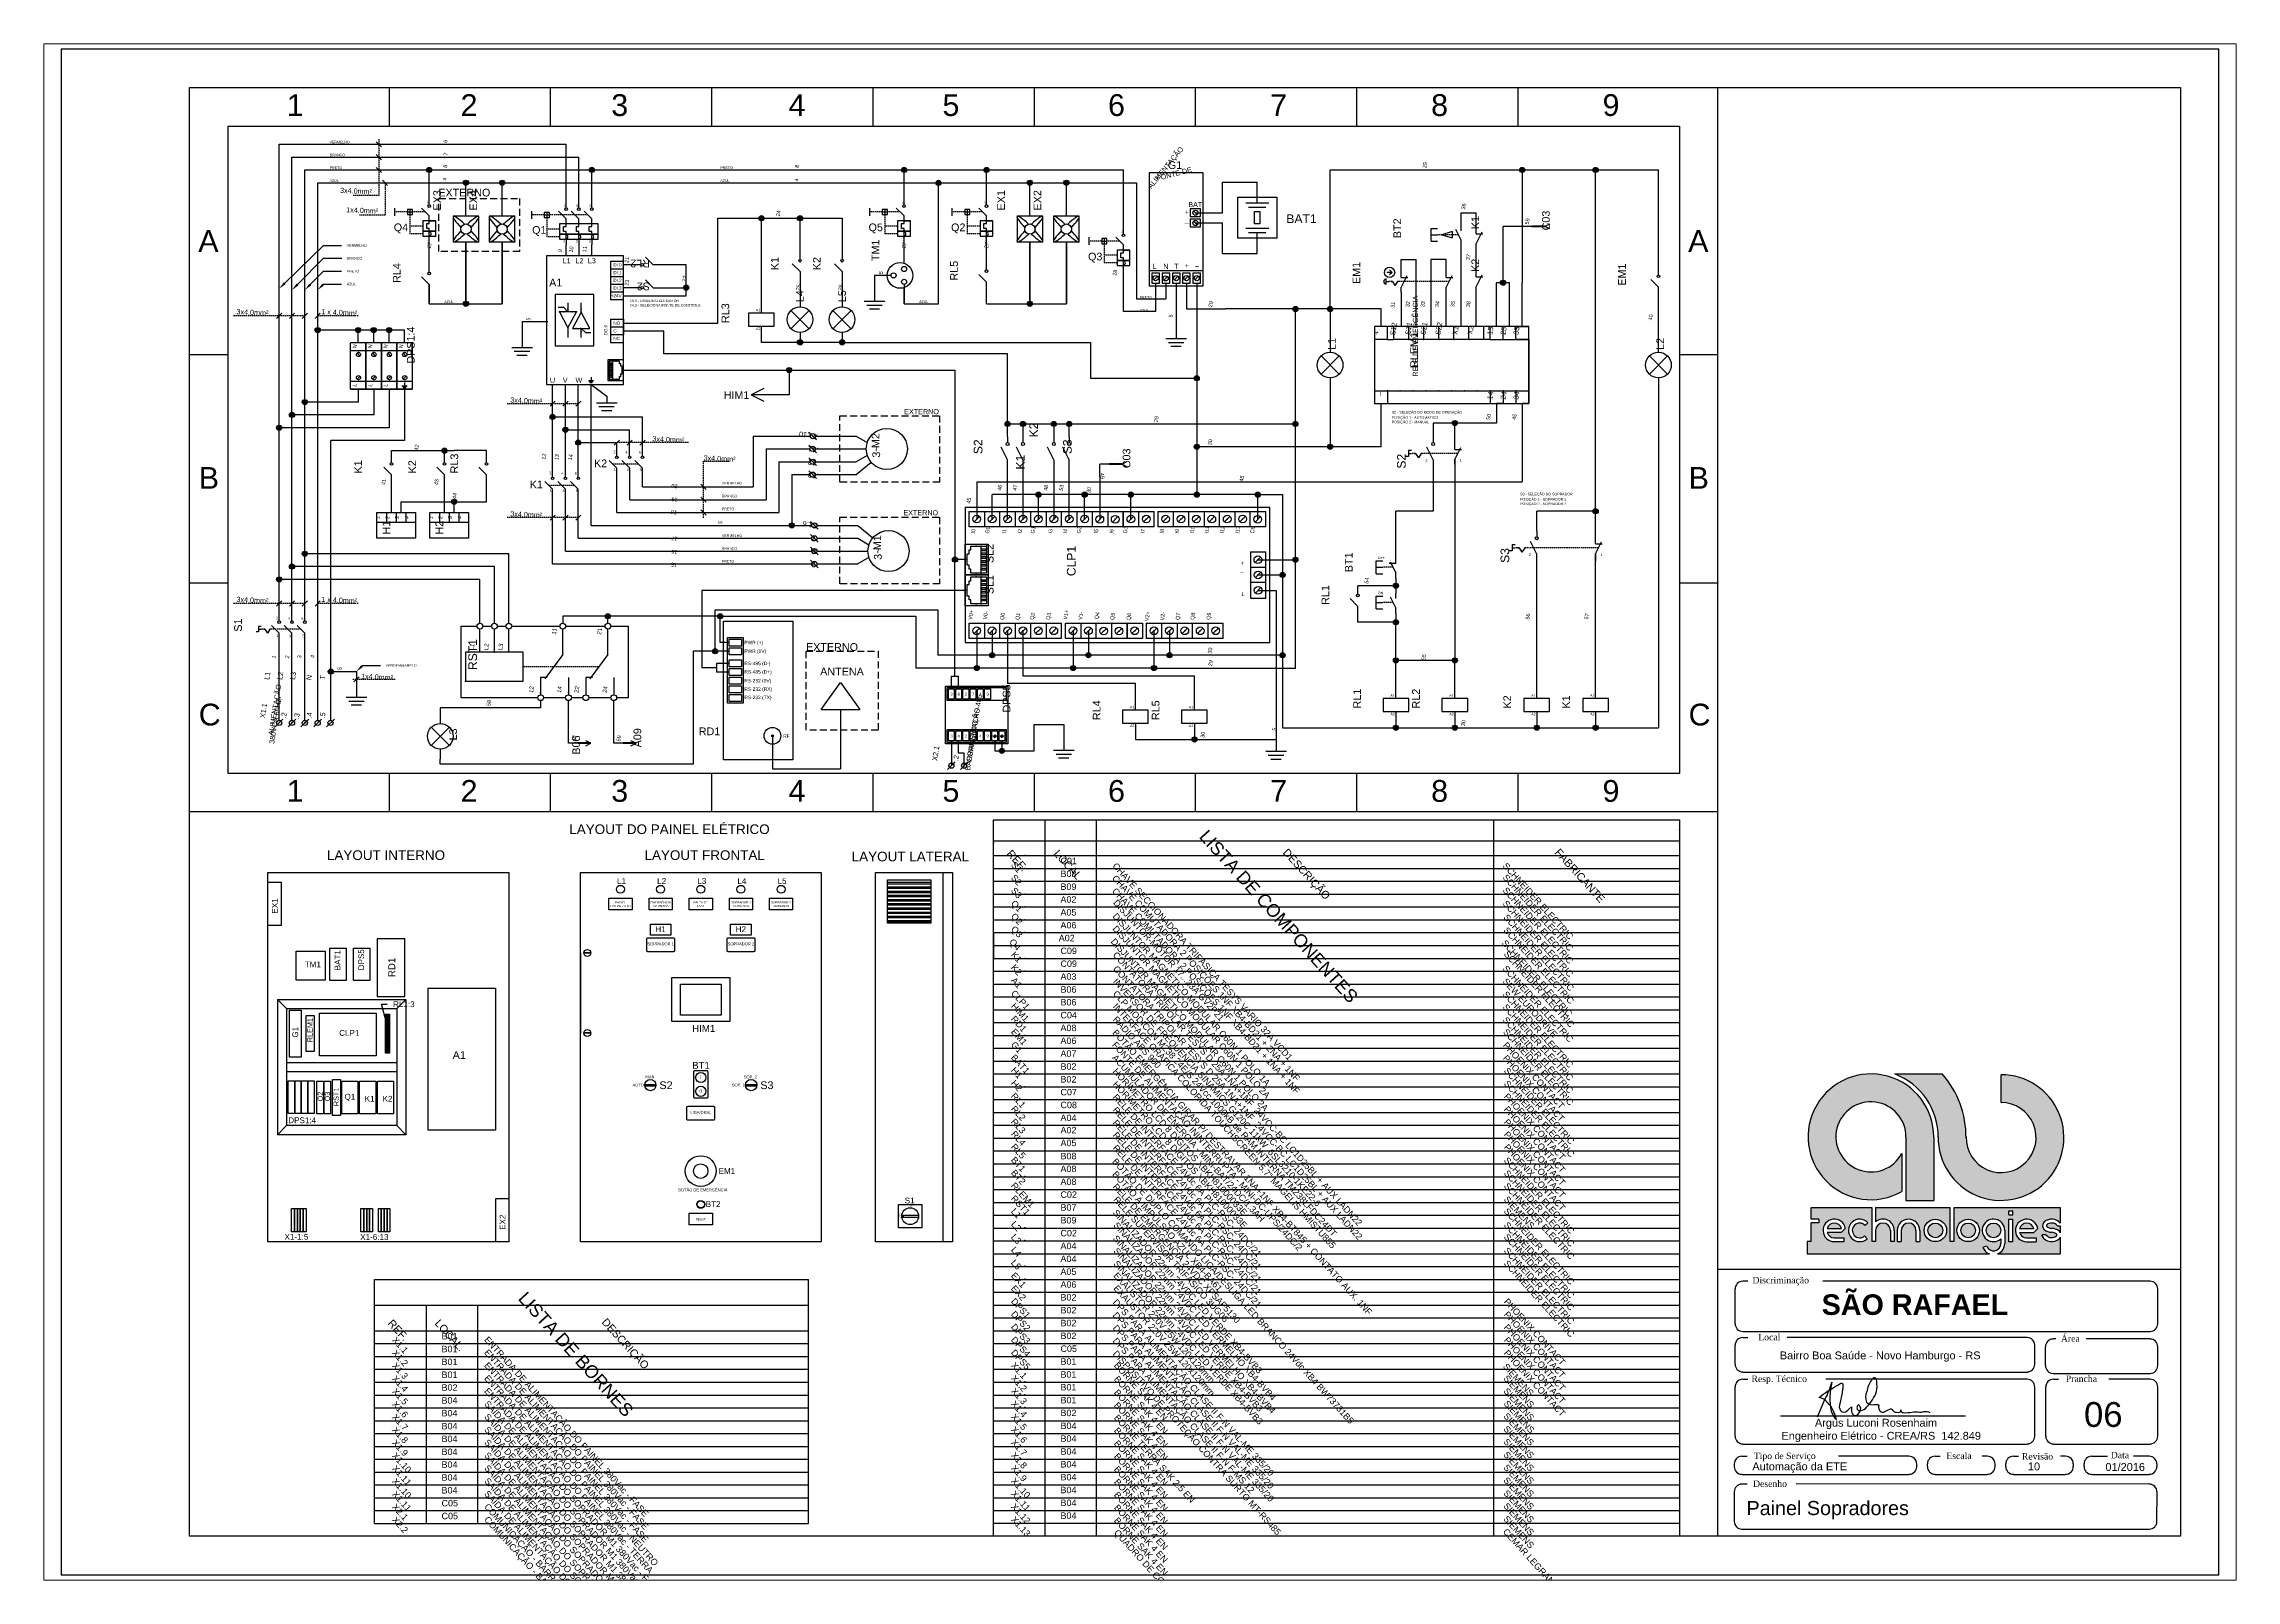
# Paper-space layout 'Layout2' of a CAD drawing. Header units: millimetres. Extents: x 2 to 828, y 1 to 580.
# The model-space entities are those that its viewports show. They can reach past a viewport. Long polylines and large blocks are cut down to what shows.
import ezdxf
from ezdxf import colors
from ezdxf.entities.mleader import LeaderData, LeaderLine
from ezdxf.enums import TextEntityAlignment as Align
from ezdxf.math import Vec2, Vec3

# ---------------------------------------------------------------- set-up
doc = ezdxf.new("R2010")
doc.units = ezdxf.units.MM
doc.linetypes.add('DASHED', pattern=[0.75, 0.5, -0.25])
doc.layers.add('selo', color=7, linetype='Continuous')
doc.styles.add('Annotative', font='Arial.ttf')
doc.styles.add('Notes', font='Arial.ttf', dxfattribs={"height": 3})
doc.styles.get("Standard").update_dxf_attribs({"font": 'Arial.ttf'})

psp = doc.layouts.new('Layout2')

msp = doc.modelspace()

# ---------------------------------------------------------------- texts
for s, height, style, p in [('1', 8.48, 'Notes', (187.8, 667.93)), ('2', 8.48, 'Notes', (255.51, 667.93)), ('3', 8.48, 'Notes', (314.16, 667.93)), ('4', 8.48, 'Notes', (383.17, 667.93)), ('5', 8.48, 'Notes', (443.11, 667.93)), ('6', 8.48, 'Notes', (507.55, 667.93)), ('7', 8.48, 'Notes', (570.69, 667.93)), ('8', 8.48, 'Notes', (633.34, 667.93)), ('9', 8.48, 'Notes', (700.07, 667.93)), ('VERMELHO', 1, 'Annotative', (204.52, 657.27)), ('BRANCO', 1, 'Annotative', (204.52, 652.27)), ('G1', 3, 'Notes', (530.85, 647.3)), ('AZUL', 1, 'Annotative', (204.52, 642.27)), ('PRETO', 1, 'Annotative', (204.52, 647.27)), ('AZUL', 1, 'Annotative', (356.62, 642.27)), ('PRETO', 1, 'Annotative', (356.62, 647.27)), ('2', 1, 'Notes', (242.47, 633.89)), ('2', 1, 'Notes', (295.81, 632.73)), ('4', 1, 'Notes', (300.44, 632.58)), ('6', 1, 'Notes', (305.66, 632.58)), ('2', 1, 'Notes', (427.31, 633.89)), ('2', 1, 'Notes', (459.42, 633.89)), ('BAT', 2, 'Notes', (538.82, 632.46)), ('A', 8.48, 'Notes', (153.39, 615.03)), ('Q4', 3, 'Notes', (229.5, 623.07)), ('Q1', 3, 'Notes', (283.36, 622.06)), ('Q5', 3, 'Notes', (414.34, 623.07)), ('Q2', 3, 'Notes', (446.44, 623.07)), ('2', 1, 'Notes', (512.75, 622.52)), ('_', 2, 'Notes', (537.41, 626.66)), ('+', 2, 'Notes', (537.41, 629.5)), ('A', 8.48, 'Notes', (733.39, 615.03)), ('1', 1, 'Notes', (242.62, 619.55)), ('1', 1, 'Notes', (295.37, 618.67)), ('3', 1, 'Notes', (300.31, 618.54)), ('5', 1, 'Notes', (305.53, 618.54)), ('1', 1, 'Notes', (427.46, 619.55)), ('1', 1, 'Notes', (459.56, 619.55)), ('Q3', 3, 'Notes', (499.78, 611.7)), ('L1', 2, 'Notes', (295.26, 610.58)), ('L2', 2, 'Notes', (300.2, 610.58)), ('L3', 2, 'Notes', (305.05, 610.58)), ('DI.0', 1.25, 'Notes', (314.99, 609.34)), ('DI.1', 1.25, 'Notes', (314.99, 606.34)), ('1', 1, 'Notes', (512.9, 608.18)), ('L', 2, 'Notes', (524.92, 608.41)), ('N', 2, 'Notes', (529.06, 608.41)), ('T', 2, 'Notes', (533.34, 608.41)), ('+', 2, 'Notes', (537.41, 608.61)), ('_', 2, 'Notes', (541.41, 609.88)), ('A1', 3, 'Notes', (290, 601.55)), ('+24V', 1.25, 'Notes', (314.02, 597.34)), ('DI.2', 1.25, 'Notes', (314.99, 603.34)), ('DI.3', 1.25, 'Notes', (314.99, 600.34)), ('PRETO', 1, 'Annotative', (519.84, 596.8)), ('AZUL', 1, 'Annotative', (249.18, 595.14)), ('DI.0 - LIGA/DESLIGA MOTOR', 1, 'Notes', (321.55, 595.48)), ('DI.3 - SELECIONA FONTE DE CONTROLE', 1, 'Notes', (321.55, 593.74)), ('A1', 1, 'Notes', (370.49, 591.86)), ('AZUL', 1, 'Annotative', (434.02, 595.14)), ('AZUL', 1, 'Annotative', (519.84, 591.8)), ('C', 1.25, 'Notes', (314.99, 583.67)), ('NO', 1.25, 'Notes', (314.99, 586.67)), ('NC', 1.25, 'Notes', (314.99, 580.67)), ('A2', 1, 'Notes', (370.52, 584.63)), ('U', 2, 'Notes', (290.29, 564.08)), ('V', 2, 'Notes', (295.31, 564.08)), ('W', 2, 'Notes', (300.25, 564.08)), ('HIM1', 3, 'Notes', (357.91, 557.78)), ('EXTERNO', 2, 'Notes', (428.22, 551.84)), ('S2 - SELEÇÃO DO MODO DE OPERAÇÃO', 1, 'Notes', (617.99, 552.1)), ('POSIÇÃO 1 - AUTOMÁTICO', 1, 'Notes', (617.99, 550.04)), ('POSIÇÃO 2 - MANUAL', 1, 'Notes', (617.99, 548.3)), ('B', 8.48, 'Notes', (153.57, 522.79)), ('2', 1, 'Notes', (290.08, 528.46)), ('4', 1, 'Notes', (294.71, 528.32)), ('6', 1, 'Notes', (299.93, 528.32)), ('K2', 3, 'Notes', (307.45, 531.19)), ('2', 1, 'Notes', (315.08, 536.66)), ('1', 1, 'Notes', (315.2, 529.84)), ('4', 1, 'Notes', (319.71, 536.52)), ('3', 1, 'Notes', (320.15, 529.71)), ('6', 1, 'Notes', (324.93, 536.52)), ('5', 1, 'Notes', (325.36, 529.71)), ('2', 1, 'Notes', (631.13, 533.38)), ('1', 1, 'Notes', (644.45, 533.38)), ('B', 8.48, 'Notes', (733.57, 522.79)), ('K1', 3, 'Notes', (282.45, 522.99)), ('1', 1, 'Notes', (290.2, 521.65)), ('3', 1, 'Notes', (295.15, 521.52)), ('5', 1, 'Notes', (300.36, 521.52)), ('VERMELHO', 1, 'Annotative', (357.22, 524.47)), ('S3 - SELEÇÃO DO SOPRADOR', 1, 'Notes', (667.99, 520.24)), ('BRANCO', 1, 'Annotative', (357.22, 519.47)), ('PRETO', 1, 'Annotative', (357.22, 514.47)), ('EXTERNO', 2, 'Notes', (427.89, 512.48)), ('POSIÇÃO 1 - SOPRADOR 1', 1, 'Notes', (667.99, 518.19)), ('POSIÇÃO 2 - SOPRADOR 2', 1, 'Notes', (667.99, 516.44)), ('VERMELHO', 1, 'Annotative', (357.22, 504.05)), ('BRANCO', 1, 'Annotative', (357.22, 499.05)), ('PRETO', 1, 'Annotative', (357.22, 494.05)), ('OFF', 1, 'Notes', (612.58, 495.43)), ('2', 1, 'Notes', (671.43, 496.68)), ('1', 1, 'Notes', (699.27, 496.68)), ('ON', 1, 'Notes', (612.58, 481.74)), ('2', 1, 'Notes', (183.68, 471.97)), ('4', 1, 'Notes', (188.32, 471.82)), ('6', 1, 'Notes', (193.53, 471.82)), ('1', 1, 'Notes', (183.81, 465.15)), ('3', 1, 'Notes', (188.75, 465.02)), ('5', 1, 'Notes', (193.97, 465.02)), ('C', 8.48, 'Notes', (153.57, 430.66)), ('A1', 1, 'Notes', (516.08, 437.29)), ('A1', 1, 'Notes', (539.02, 437.29)), ('A1', 1, 'Notes', (617.47, 441.82)), ('A2', 1, 'Notes', (617.51, 434.59)), ('A1', 1, 'Notes', (640.41, 441.82)), ('A2', 1, 'Notes', (640.44, 434.59)), ('A1', 1, 'Notes', (672.29, 441.82)), ('A2', 1, 'Notes', (672.33, 434.59)), ('A1', 1, 'Notes', (695.22, 441.82)), ('A2', 1, 'Notes', (695.26, 434.59)), ('C', 8.48, 'Notes', (733.57, 430.66)), ('A2', 1, 'Notes', (516.12, 430.06)), ('A2', 1, 'Notes', (539.06, 430.06)), ('1', 8.48, 'Notes', (187.8, 400.93)), ('2', 8.48, 'Notes', (255.51, 400.93)), ('3', 8.48, 'Notes', (314.16, 400.93)), ('4', 8.48, 'Notes', (383.17, 400.93)), ('5', 8.48, 'Notes', (443.11, 400.93)), ('6', 8.48, 'Notes', (507.55, 400.93)), ('7', 8.48, 'Notes', (570.69, 400.93)), ('8', 8.48, 'Notes', (633.34, 400.93)), ('9', 8.48, 'Notes', (700.07, 400.93)), ('C01', 2.5, 'Notes', (489.04, 376.66)), ('B08', 2.5, 'Notes', (489.04, 371.66)), ('B09', 2.5, 'Notes', (489.04, 366.66)), ('A02', 2.5, 'Notes', (489.04, 361.66)), ('A05', 2.5, 'Notes', (489.04, 356.66)), ('A06', 2.5, 'Notes', (489.04, 351.66)), ('A02', 2.5, 'Notes', (488.36, 346.66)), ('C09', 2.5, 'Notes', (489.04, 341.66)), ('A03', 2.5, 'Notes', (489.04, 331.66)), ('C09', 2.5, 'Notes', (489.04, 336.66)), ('B06', 2.5, 'Notes', (489.04, 326.66)), ('C04', 2.5, 'Notes', (489.04, 316.66)), ('B06', 2.5, 'Notes', (489.04, 321.66)), ('HIM1', 2.7, 'Annotative', (345.65, 311.38)), ('A08', 2.5, 'Notes', (489.04, 311.66)), ('A06', 2.5, 'Notes', (489.04, 306.66)), ('BT1', 2.7, 'Annotative', (345.65, 297)), ('A07', 2.5, 'Notes', (489.04, 301.66)), ('B02', 2.5, 'Notes', (489.04, 296.66)), ('I', 1.35, 'Annotative', (348.74, 293.04)), ('B02', 2.5, 'Notes', (489.04, 291.66)), ('o', 1.35, 'Annotative', (348.47, 287.87)), ('C07', 2.5, 'Notes', (489.04, 286.66)), ('C08', 2.5, 'Notes', (489.04, 281.66)), ('A04', 2.5, 'Notes', (489.04, 276.66)), ('A02', 2.5, 'Notes', (489.06, 271.88)), ('A05', 2.5, 'Notes', (489.06, 266.88)), ('A08', 2.5, 'Notes', (489.04, 256.78)), ('B08', 2.5, 'Notes', (489.04, 261.78)), ('A08', 2.5, 'Notes', (489.04, 251.78)), ('C02', 2.5, 'Notes', (489.04, 246.78)), ('B07', 2.5, 'Notes', (489.04, 241.78)), ('B09', 2.5, 'Notes', (489.04, 236.78)), ('X1-1:5', 2.253, 'Annotative', (186.98, 230.46)), ('X1-6:13', 2.253, 'Annotative', (216.42, 230.37)), ('C02', 2.5, 'Notes', (489.04, 231.78)), ('A04', 2.5, 'Notes', (489.04, 226.78)), ('A04', 2.5, 'Notes', (489.04, 221.78)), ('A05', 2.5, 'Notes', (489.04, 216.78)), ('A06', 2.5, 'Notes', (489.04, 211.78)), ('B02', 2.5, 'Notes', (489.04, 206.78)), ('B02', 2.5, 'Notes', (489.04, 201.78)), ('B02', 2.5, 'Notes', (489.04, 196.78)), ('B01', 2.5, 'Notes', (248.09, 191.66)), ('B01', 2.5, 'Notes', (248.09, 186.66)), ('C05', 2.5, 'Notes', (489.04, 186.78)), ('B02', 2.5, 'Notes', (489.04, 191.78)), ('B01', 2.5, 'Notes', (248.09, 181.66)), ('B01', 2.5, 'Notes', (489.04, 181.78)), ('B01', 2.5, 'Notes', (489.04, 176.78)), ('B01', 2.5, 'Notes', (248.09, 176.66)), ('B02', 2.5, 'Notes', (248.09, 171.66)), ('B01', 2.5, 'Notes', (489.04, 171.78)), ('B04', 2.5, 'Notes', (248.09, 166.66)), ('B04', 2.5, 'Notes', (248.09, 161.66)), ('B01', 2.5, 'Notes', (489.04, 166.78)), ('B02', 2.5, 'Notes', (489.04, 161.78)), ('B04', 2.5, 'Notes', (248.09, 156.66)), ('B04', 2.5, 'Notes', (248.09, 151.66)), ('B04', 2.5, 'Notes', (489.04, 156.78)), ('B04', 2.5, 'Notes', (489.04, 151.78)), ('B04', 2.5, 'Notes', (248.09, 146.66)), ('B04', 2.5, 'Notes', (489.04, 146.78)), ('B04', 2.5, 'Notes', (248.09, 141.66)), ('B04', 2.5, 'Notes', (248.09, 136.66)), ('B04', 2.5, 'Notes', (489.04, 141.78)), ('B04', 2.5, 'Notes', (489.04, 136.78)), ('C05', 2.5, 'Notes', (248.09, 126.66)), ('B04', 2.5, 'Notes', (248.09, 131.66)), ('B04', 2.5, 'Notes', (489.04, 131.78)), ('B04', 2.5, 'Notes', (489.04, 126.78)), ('C05', 2.5, 'Notes', (248.09, 121.66)), ('B04', 2.5, 'Notes', (489.04, 121.78))]:
    msp.add_text(s, height=height, dxfattribs=dict(style=style)).set_placement(p)
at = {"style": 'Notes'}
for s, height, rotation, p in [('6', 1.5, 80.89904, (250.35, 657.97)), ('8', 1.5, 80.89904, (250.29, 648.25)), ('7', 1.5, 80.89904, (250.45, 653)), ('8', 1.5, 80.89904, (387.23, 648.23)), ('ALIMENTAÇÃO', 2, 50.67707, (530.74, 647.19)), ('29', 1.5, 80.89904, (631.63, 648.71)), ('4', 1.5, 80.89904, (250.07, 643.17)), ('4', 1.5, 80.89904, (387, 642.93)), ('FONTE DE', 2, 14.60418, (533.53, 644.41)), ('36', 1.5, 80.89904, (646.7, 632.64)), ('24', 1.5, 80.89904, (379.94, 629.92)), ('59', 1.5, 80.89904, (671.52, 626.78)), ('27', 1.5, 80.89904, (244.1, 617.48)), ('9', 1.5, 80.89904, (295.01, 615.37)), ('10', 1.5, 80.89904, (299.33, 615.86)), ('11', 1.5, 80.89904, (304.54, 615.97)), ('27', 1.5, 80.89904, (428.94, 617.48)), ('27', 1.5, 80.89904, (461.05, 617.48)), ('21', 1.5, 80.89904, (320.99, 611.84)), ('5', 1.5, 80.89904, (419.89, 606.81)), ('28', 1.5, 80.89904, (510.97, 606.83)), ('37', 1.5, 80.89904, (648.56, 612.83)), ('23', 1.5, 80.89904, (320.99, 602.93)), ('22', 1.5, 80.89904, (343.41, 604.51)), ('25', 1.5, 80.89904, (387.73, 601.07)), ('26', 1.5, 80.89904, (404.11, 601.07)), ('5', 1.5, 80.89904, (282.66, 588.78)), ('5', 1.5, 80.89904, (532.74, 589.99)), ('29', 1.5, 80.89904, (548.22, 594.59)), ('31', 1.5, 80.89904, (619.19, 594.32)), ('32', 1.5, 80.89904, (625.01, 594.58)), ('33', 1.5, 80.89904, (630.83, 594.58)), ('34', 1.5, 80.89904, (636.39, 594.58)), ('35', 1.5, 80.89904, (642.47, 594.58)), ('38', 1.5, 80.89904, (648.56, 594.58)), ('40', 1.5, 80.89904, (719.49, 589.43)), ('+', 2, 80.89904, (613.19, 583.45)), ('S12', 2, 80.89904, (619.68, 584.91)), ('S11', 2, 80.89904, (625.56, 585.04)), ('S21', 2, 80.89904, (631.55, 585.04)), ('S22', 2, 80.89904, (637.31, 585.04)), ('X1', 2, 80.89904, (643.8, 584.3)), ('X2', 2, 80.89904, (649.67, 584.43)), ('13', 2, 80.89904, (657.36, 584.16)), ('23', 2, 80.89904, (662.5, 584.16)), ('33', 2, 80.89904, (667.52, 584.16)), ('N', 1.5, 80.89904, (215.07, 578.15)), ('N', 1.5, 80.89904, (221.07, 578.15)), ('N', 1.5, 80.89904, (227.07, 578.15)), ('N', 1.5, 80.89904, (233.07, 578.15)), ('L', 1.5, 80.89904, (215.07, 563.02)), ('L', 1.5, 80.89904, (221.07, 563.02)), ('L', 1.5, 80.89904, (227.07, 563.02)), ('_', 2, 80.89904, (613.17, 559.8)), ('14', 2, 80.89904, (657.36, 558.97)), ('24', 2, 80.89904, (662.51, 558.97)), ('34', 2, 80.89904, (667.53, 558.97)), ('29', 1.5, 80.89904, (527.1, 549.83)), ('50', 1.5, 80.89904, (656.47, 550.69)), ('45', 1.5, 80.89904, (666.47, 550.69)), ('42', 1.5, 80.89904, (239.1, 538.8)), ('X1.10', 2, 170.89904, (391.02, 544.57)), ('.11', 2, 170.89904, (392.87, 539.05)), ('30', 1.5, 80.89904, (548, 540.84)), ('12', 1.5, 80.89904, (288.7, 535.21)), ('13', 1.5, 80.89904, (293.72, 534.99)), ('14', 1.5, 80.89904, (298.97, 534.99)), ('.12', 2, 170.89904, (392.87, 533.88)), ('41', 1.5, 80.89904, (226.27, 525.31)), ('43', 1.5, 80.89904, (246.88, 525.31)), ('44', 1.5, 80.89904, (253.92, 519.91)), ('20', 1.5, 170.89904, (338.88, 524.61)), ('.13', 2, 170.89904, (392.87, 528.88)), ('46', 1.5, 80.89904, (466.12, 523.08)), ('47', 1.5, 80.89904, (472.12, 523.08)), ('48', 1.5, 80.89904, (484.12, 523.08)), ('53', 1.5, 80.89904, (490.16, 523.08)), ('30', 1.5, 80.89904, (500.86, 522.22)), ('49', 1.5, 279.10096, (504.58, 527.72)), ('45', 1.5, 80.89904, (560.32, 526.66)), ('2', 1.5, 80.89904, (227.77, 511.5)), ('3', 1.5, 80.89904, (231.52, 511.5)), ('4', 1.5, 80.89904, (235.27, 511.5)), ('2', 1.5, 80.89904, (248.38, 511.5)), ('3', 1.5, 80.89904, (252.13, 511.5)), ('4', 1.5, 80.89904, (255.88, 511.5)), ('18', 1.5, 170.89904, (338.66, 514.34)), ('19', 1.5, 170.89904, (338.88, 519.36)), ('45', 1.5, 80.89904, (454.12, 518.08)), ('1', 1.5, 80.89904, (224.02, 511.5)), ('1', 1.5, 80.89904, (244.63, 511.5)), ('17', 1.5, 170.89904, (338.88, 504.19)), ('5', 1.5, 80.89904, (357.36, 509.61)), ('X1.6', 2, 170.89904, (391.67, 509.8)), ('.7', 2, 170.89904, (393.52, 504.28)), ('I0', 1.5, 80.89904, (455.82, 506.16)), ('G0', 1.5, 80.89904, (461.43, 506.68)), ('I1', 1.5, 80.89904, (467.89, 506.16)), ('I2', 1.5, 80.89904, (474.03, 506.17)), ('G1', 1.5, 80.89904, (479.11, 506.68)), ('I3', 1.5, 80.89904, (485.86, 506.16)), ('I4', 1.5, 80.89904, (491.61, 506.16)), ('G2', 1.5, 80.89904, (497.02, 506.68)), ('I5', 1.5, 80.89904, (503.68, 506.19)), ('I6', 1.5, 80.89904, (509.66, 506.17)), ('G3', 1.5, 80.89904, (515.08, 506.73)), ('I7', 1.5, 80.89904, (521.89, 506.19)), ('I8', 1.5, 80.89904, (529.28, 506.18)), ('I9', 1.5, 80.89904, (535.18, 506.17)), ('I10', 1.5, 80.89904, (541.13, 506.74)), ('I11', 1.5, 80.89904, (546.79, 506.75)), ('I12', 1.5, 80.89904, (552.82, 506.75)), ('I13', 1.5, 80.89904, (558.81, 506.74)), ('C8', 1.5, 80.89904, (564.58, 506.65)), ('16', 1.5, 170.89904, (338.88, 498.94)), ('.8', 2, 170.89904, (393.52, 499.28)), ('15', 1.5, 170.89904, (338.66, 493.92)), ('.9', 2, 170.89904, (393.52, 494.11)), ('_', 1.5, 189.10096, (559.82, 489.82)), ('+', 1.5, 189.10096, (559.77, 494.64)), ('54', 1.5, 80.89904, (609.02, 486.92)), ('T', 1.5, 189.10096, (559.84, 482.63)), ('V0+', 1.5, 80.89904, (454.9, 473.57)), ('V0-', 1.5, 80.89904, (460.59, 473.47)), ('Q0', 1.5, 80.89904, (467.17, 473.04)), ('Q1', 1.5, 80.89904, (473.16, 473.03)), ('Q2', 1.5, 80.89904, (478.89, 473.1)), ('Q3', 1.5, 80.89904, (485.12, 473.08)), ('V1+', 1.5, 80.89904, (491.93, 473.66)), ('V1-', 1.5, 80.89904, (497.68, 473.26)), ('Q4', 1.5, 80.89904, (503.95, 473.27)), ('Q5', 1.5, 80.89904, (510.06, 473.03)), ('Q6', 1.5, 80.89904, (516.4, 472.98)), ('V2+', 1.5, 80.89904, (523.59, 473.05)), ('V2-', 1.5, 80.89904, (529.55, 473.04)), ('Q7', 1.5, 80.89904, (535.54, 473.03)), ('Q8', 1.5, 80.89904, (541.27, 473.1)), ('Q9', 1.5, 80.89904, (547.5, 473.08)), ('56', 1.5, 80.89904, (671.74, 472.99)), ('57', 1.5, 80.89904, (694.6, 472.99)), ('30', 1.5, 80.89904, (548, 459.72)), ('1', 1.5, 80.89904, (183.57, 457.2)), ('2', 1.5, 80.89904, (188.76, 457.25)), ('3', 1.5, 80.89904, (193.51, 457.28)), ('4', 1.5, 80.89904, (198.59, 457.42)), ('5', 1.5, 80.89904, (209.13, 452.72)), ('29', 1.5, 80.89904, (548.22, 454.8)), ('55', 1.5, 80.89904, (631.19, 457.12)), ('ALIMENTAÇÃO', 2, 80.89904, (184.17, 436.63)), ('X1.1', 2, 80.89904, (179.77, 436.29)), ('380VCA 60HZ', 2, 80.89904, (184.35, 432.3)), ('.2', 2, 80.89904, (187.71, 434.43)), ('.3', 2, 80.89904, (192.74, 434.16)), ('.4', 2, 80.89904, (197.59, 434.47)), ('.5', 2, 80.89904, (202.77, 434.47)), ('58', 1.5, 80.89904, (267.24, 439.29)), ('BARRAMENTO RS-485', 2, 80.89904, (456.19, 427.82)), ('COMUNICAÇÃO', 2, 80.89904, (456.02, 426.82)), ('49', 1.5, 80.89904, (300.23, 425.54)), ('59', 1.5, 80.89904, (317.83, 425.54)), ('30', 1.5, 80.89904, (545.21, 426.93)), ('5', 1.5, 80.89904, (573.08, 429.11)), ('30', 1.5, 80.89904, (646.6, 431.46)), ('X2.1', 2, 80.89904, (441.47, 419.65)), ('.2', 2, 80.89904, (449.42, 417.79))]:
    msp.add_text(s, height=height, rotation=rotation, dxfattribs=at).set_placement(p, align=Align.CENTER)
for s, height, rotation, style, p in [('3x4.0mm²', 2, 357.27678, 'Notes', (208.55, 638.01)), ('1x4.0mm²', 2, 357.27678, 'Notes', (210.96, 630.47)), ('EX3', 3, 90, 'Notes', (247.87, 631.15)), ('EX4', 3, 90, 'Notes', (261.93, 631.15)), ('EX1', 3, 90, 'Notes', (467.42, 631.15)), ('EX2', 3, 90, 'Notes', (481.59, 631.15)), ('BT2', 3, 90, 'Notes', (621.63, 620.37)), ('K1', 3, 90, 'Notes', (652.01, 623.91)), ('C03', 3, 90, 'Notes', (679.51, 623.38)), ('TM1', 3, 90, 'Notes', (418.52, 611.44)), ('RL4', 3, 90, 'Notes', (232.14, 602.94)), ('RL2', 3, 180, 'Notes', (329.26, 612)), ('K1', 3, 90, 'Notes', (379.31, 607.91)), ('K2', 3, 90, 'Notes', (395.68, 607.91)), ('RL5', 3, 90, 'Notes', (449.08, 603.85)), ('EM1', 3, 90, 'Notes', (605.73, 602.52)), ('K2', 3, 90, 'Notes', (652.01, 607.22)), ('EM1', 3, 90, 'Notes', (709.14, 601.86)), ('S2', 3, 180, 'Notes', (329.26, 603.09)), ('L4', 3, 90, 'Notes', (389.13, 595.45)), ('L5', 3, 90, 'Notes', (405.5, 595.45)), ('RELE DE EMERGÊNCIA', 2, 90, 'Notes', (628.21, 566.49)), ('3x4.0mm²', 2, 357.27678, 'Notes', (168.23, 590.78)), ('1 x 4.0mm²', 2, 357.27678, 'Notes', (201.24, 590.78)), ('RL3', 3, 90, 'Notes', (360.08, 587.31)), ('DPS1:4', 3, 90, 'Notes', (237.61, 571.51)), ('DO.0', 1.25, 90, 'Annotative', (312.62, 582.53)), ('L1', 3, 90, 'Notes', (596.18, 576.9)), ('RLEM1', 3, 90, 'Notes', (628.21, 569.8)), ('L2', 3, 90, 'Notes', (724.01, 576.9)), ('3x4.0mm²', 2, 357.27678, 'Notes', (274.82, 556.41)), ('K2', 3.375, 90, 'Notes', (480.29, 542.8)), ('3x4.0mm²', 2, 357.27678, 'Notes', (330.14, 541.29)), ('M2', 3, 90, 'Notes', (418.56, 538.65)), ('3~', 3, 90, 'Notes', (418.82, 534.92)), ('S2', 3.375, 90, 'Notes', (458.66, 536.27)), ('S3', 3.375, 90, 'Notes', (493.41, 536.27)), ('C03', 3, 90, 'Notes', (516.25, 530.79)), ('K1', 3, 90, 'Notes', (217.08, 528.79)), ('K2', 3, 90, 'Notes', (238.19, 528.79)), ('RL3', 3, 90, 'Notes', (254.56, 528.79)), ('3x4.0mm²', 2, 357.27678, 'Notes', (350.07, 533.87)), ('K1', 3.375, 90, 'Notes', (475.12, 530.28)), ('S2', 3.375, 90, 'Notes', (623.43, 530.64)), ('3x4.0mm²', 2, 357.27678, 'Notes', (274.82, 512.07)), ('H1', 3, 90, 'Notes', (228.12, 504.96)), ('H2', 3, 90, 'Notes', (248.73, 504.96)), ('M1', 3, 90, 'Notes', (419.21, 498.88)), ('3~', 3, 90, 'Notes', (419.47, 495.15)), ('SL2', 3, 90, 'Notes', (462.99, 493.89)), ('CLP1', 3.375, 90, 'Notes', (494.93, 488.78)), ('BT1', 3, 90, 'Notes', (602.78, 490.34)), ('S3', 3.375, 90, 'Notes', (663.74, 493.94)), ('SL1', 3, 90, 'Notes', (462.99, 481.75)), ('3x4.0mm²', 2, 357.27678, 'Notes', (168.23, 478.77)), ('1 x 4.0mm²', 2, 357.27678, 'Notes', (201.24, 478.77)), ('RL1', 3, 90, 'Notes', (593.66, 477.61)), ('S1', 3, 90, 'Notes', (170.36, 467.16)), ('L1', 2, 80.89904, 'Notes', (181.02, 448.32)), ('L2', 2, 80.89904, 'Notes', (186.02, 448.32)), ('L3', 2, 80.89904, 'Notes', (191.02, 448.32)), ('N', 2, 80.89904, 'Notes', (197.35, 448.17)), ('T', 2, 80.89904, 'Notes', (202.65, 448.32)), ('1x4.0mm²', 2, 357.27678, 'Notes', (216.73, 448.83)), ('DPS5', 3, 90, 'Notes', (469.55, 435.7)), ('RL1', 3, 90, 'Notes', (606, 437.27)), ('RL2', 3, 90, 'Notes', (628.94, 437.27)), ('RL4', 3, 90, 'Notes', (504.61, 432.74)), ('RL5', 3, 90, 'Notes', (527.55, 432.74)), ('K2', 3, 90, 'Notes', (664.45, 437.27)), ('K1', 3, 90, 'Notes', (687.38, 437.27)), ('L3', 3, 90, 'Notes', (254.1, 424.85)), ('A09', 3, 90, 'Notes', (325.83, 422.13)), ('B06', 3, 90, 'Notes', (302.01, 419.29)), ('LISTA DE COMPONENTES', 5, 312.16458, 'Notes', (542.72, 387.17)), ('REF.', 3, 312.16458, 'Notes', (467.88, 380.57)), ('S1', 2.5, 312.16458, 'Notes', (469.58, 376.24)), ('LOCAL.', 3, 312.16458, 'Notes', (486.16, 380.57)), ('CHAVE SECCIONADORA TRIFÁSICA TESYS VARIO 32A VCD1', 2.5, 312.16458, 'Notes', (509.1, 375.82)), ('DESCRIÇÃO', 3, 312.16458, 'Notes', (575.41, 381.03)), ('SCHNEIDER ELECTRIC', 2.5, 312.16458, 'Notes', (661.01, 375.84)), ('FABRICANTE', 3, 312.16458, 'Notes', (681.23, 381.06)), ('S2', 2.5, 312.16458, 'Notes', (469.58, 371.24)), ('S3', 2.5, 312.16458, 'Notes', (469.58, 366.24)), ('CHAVE COMUTADORA 2 POSIÇÕES 1NF XB4-BD21 + 2NA + 1NF', 2.5, 312.16458, 'Notes', (508.96, 371.03)), ('CHAVE COMUTADORA 2 POSIÇÕES 1NF XB4-BD21 + 1NA + 1NF', 2.5, 312.16458, 'Notes', (508.96, 366.03)), ('SCHNEIDER ELECTRIC', 2.5, 312.16458, 'Notes', (661.01, 371.33)), ('SCHNEIDER ELECTRIC', 2.5, 312.16458, 'Notes', (661.01, 366.33)), ('EX1', 2.253, 90, 'Annotative', (184.3, 357.42)), ('Q1', 2.5, 312.16458, 'Notes', (469.58, 361.24)), ('DISJUNTOR-MOTOR 17...23A GV2P21', 2.5, 312.16458, 'Notes', (509.39, 361.5)), ('SCHNEIDER ELECTRIC', 2.5, 312.16458, 'Notes', (661.01, 361.17)), ('Q2', 2.5, 312.16458, 'Notes', (469.58, 356.24)), ('Q3', 2.5, 312.16458, 'Notes', (469.58, 351.24)), ('DISJUNTOR MAGNÉTICO MODULAR C60N 1 POLO 2A', 2.5, 312.16458, 'Notes', (509.12, 351.39)), ('DISJUNTOR MAGNÉTICO MODULAR C60N 1 POLO 1A', 2.5, 312.16458, 'Notes', (509.14, 356.23)), ('SCHNEIDER ELECTRIC', 2.5, 312.16458, 'Notes', (661.31, 355.76)), ('SCHNEIDER ELECTRIC', 2.5, 312.16458, 'Notes', (661.31, 350.76)), ('BAT1', 2.253, 90, 'Annotative', (208.69, 335.34)), ('DPS5', 2.253, 90, 'Annotative', (217.94, 335.34)), ('Q4', 2.5, 312.16458, 'Notes', (468.9, 346.25)), ('K1', 2.5, 312.16458, 'Notes', (469.58, 341.24)), ('DISJUNTOR MAGNÉTICO MODULAR C60N 1 POLO 2A', 2.5, 312.16458, 'Notes', (508.44, 346.4)), ('CONTATORA TRIPOLAR TESYS D 25A 1NA+1NF  24VCC\xadBC LC1D25BL + AUX LADN22', 2.5, 312.16458, 'Notes', (509.24, 341.18)), ('SCHNEIDER ELECTRIC', 2.5, 312.16458, 'Notes', (660.64, 345.77)), ('SCHNEIDER ELECTRIC', 2.5, 312.16458, 'Notes', (661.47, 341.51)), ('RD1', 2.7, 90, 'Annotative', (230.07, 332.7)), ('K2', 2.5, 312.16458, 'Notes', (469.58, 336.24)), ('CONTATORA TRIPOLAR TESYS D 25A 1NA+1NF  24VCC\xadBC LC1D25BL + AUX LADN22', 2.5, 312.16458, 'Notes', (509.34, 335.75)), ('SCHNEIDER ELECTRIC', 2.5, 312.16458, 'Notes', (661.01, 335.84)), ('A1', 2.5, 312.16458, 'Notes', (469.58, 331.24)), ('CLP1', 2.5, 312.16458, 'Notes', (469.58, 326.24)), ('INVERSOR DE FREQUENCIA SINAMICS G120C 11kW  6SL3210-1KE22-6', 2.5, 312.16458, 'Notes', (509.34, 330.85)), ('CLP MODICON M238 24E/S 24Vcc 1000kB de RAM INTERNA TM238LFDC24DT ', 2.5, 312.16458, 'Notes', (509.27, 326.07)), ('SEW EURODRIVE', 2.5, 312.16458, 'Notes', (661.01, 330.84)), ('SCHNEIDER ELECTRIC', 2.5, 312.16458, 'Notes', (661.01, 325.84)), ('RLEM1', 2.018, 90, 'Annotative', (197.87, 307.37)), ('HIM1', 2.5, 312.16458, 'Notes', (469.58, 321.24)), ('RD1', 2.5, 312.16458, 'Notes', (469.58, 316.24)), ('RÁDIO ABS 900', 2.5, 312.16458, 'Notes', (509.27, 316.07)), ('INTERFACE GRÁFICA COLORIDA TOUCHSCREEN 5.7" MAGELIS HMISTU855', 2.5, 312.16458, 'Notes', (509.27, 321.07)), ('SCHNEIDER ELECTRIC', 2.5, 312.16458, 'Notes', (661.01, 320.84)), ('SCHNEIDER ELECTRIC', 2.5, 312.16458, 'Notes', (661.01, 315.84)), ('G1', 2.253, 90, 'Annotative', (192.28, 309.16)), ('EM1', 2.5, 312.16458, 'Notes', (469.58, 311.24)), ('G1', 2.5, 312.16458, 'Notes', (469.58, 306.24)), ('FONTE DE ALIMENTAÇÃO ININTERRUPTA - MINI-DC-UPS/24DC/2', 2.5, 312.16458, 'Notes', (508.95, 306.15)), ('BOTÃO EMERGÊNCIA GIRAR P/ DESTRAVAR 1NA+1NF XB4-BT845 + CONTATO AUX. 1NF', 2.5, 312.16458, 'Notes', (509.07, 310.91)), ('PHOENIX CONTACT', 2.5, 312.16458, 'Notes', (661.11, 306)), ('SCHNEIDER ELECTRIC', 2.5, 312.16458, 'Notes', (661.15, 311.21)), ('BAT1', 2.5, 312.16458, 'Notes', (469.58, 301.24)), ('ACUMULADOR DE ENERGIA - MINI-BAT/24DC/1.3AH', 2.5, 312.16458, 'Notes', (508.95, 301.15)), ('PHOENIX CONTACT', 2.5, 312.16458, 'Notes', (661.11, 301)), ('H1', 2.5, 312.16458, 'Notes', (469.58, 296.24)), ('H2', 2.5, 312.16458, 'Notes', (469.58, 291.24)), ('HORÍMETRO LCD 8 DÍGITOS XBKH81000033E ', 2.5, 312.16458, 'Notes', (509.2, 295.8)), ('HORÍMETRO LCD 8 DÍGITOS XBKH81000033E ', 2.5, 312.16458, 'Notes', (509.2, 290.8)), ('SCHNEIDER ELECTRIC', 2.5, 312.16458, 'Notes', (661.47, 296.08)), ('SCHNEIDER ELECTRIC', 2.5, 312.16458, 'Notes', (661.47, 291.08)), ('Q2', 2.018, 90, 'Annotative', (201.89, 284.34)), ('Q3', 2.018, 90, 'Annotative', (204.65, 284.34)), ('RST1', 2.018, 90, 'Annotative', (208.07, 282.47)), ('RL1', 2.5, 312.16458, 'Notes', (469.58, 286.24)), ('RL2', 2.5, 312.16458, 'Notes', (469.58, 281.24)), ('RELE DE INTERFACE 24Vdc 6A PLC-RSC- 24DC/21', 2.5, 312.16458, 'Notes', (509.2, 285.8)), ('RELE DE INTERFACE 24Vdc 6A PLC-RSC- 24DC/21', 2.5, 312.16458, 'Notes', (509.2, 280.8)), ('PHOENIX CONTACT', 2.5, 312.16458, 'Notes', (661.47, 286.08)), ('PHOENIX CONTACT', 2.5, 312.16458, 'Notes', (661.47, 281.08)), ('RL3', 2.5, 312.16458, 'Notes', (469.58, 276.24)), ('RELE DE INTERFACE 24Vdc 6A PLC-RSC- 24DC/21', 2.5, 312.16458, 'Notes', (509.2, 275.8)), ('PHOENIX CONTACT', 2.5, 312.16458, 'Notes', (661.47, 276.08)), ('RL4', 2.5, 312.16458, 'Notes', (469.59, 271.46)), ('RL5', 2.5, 312.16458, 'Notes', (469.59, 266.46)), ('RELE DE INTERFACE 24Vdc 6A PLC-RSC- 24DC/21', 2.5, 312.16458, 'Notes', (509.22, 271.02)), ('RELE DE INTERFACE 24Vdc 6A PLC-RSC- 24DC/21', 2.5, 312.16458, 'Notes', (509.22, 266.02)), ('PHOENIX CONTACT', 2.5, 312.16458, 'Notes', (661.48, 271.3)), ('PHOENIX CONTACT', 2.5, 312.16458, 'Notes', (661.48, 266.3)), ('BT1', 2.5, 312.16458, 'Notes', (469.58, 261.36)), ('BT2', 2.5, 312.16458, 'Notes', (469.58, 256.36)), ('BOTÃO DE DUPLO COMANDO LIGA/DESLIGA LED BRANCO 24Vdc XB4 BW73731B5', 2.5, 312.16458, 'Notes', (509.03, 260.79)), ('BOTÃO A IMPULSÃO AZUL XB4-BA61', 2.5, 312.16458, 'Notes', (509.03, 255.79)), ('SCHNEIDER ELECTRIC', 2.5, 312.16458, 'Notes', (661.47, 261.2)), ('SCHNEIDER ELECTRIC', 2.5, 312.16458, 'Notes', (661.47, 256.2)), ('RLEM1', 2.5, 312.16458, 'Notes', (469.58, 251.36)), ('RST1', 2.5, 312.16458, 'Notes', (469.58, 246.36)), ('RELE DE EMERGENCIA 24VDC XPSAF5130', 2.5, 312.16458, 'Notes', (509.2, 250.92)), ('SCHNEIDER ELECTRIC', 2.5, 312.16458, 'Notes', (661.47, 251.2)), ('EX2', 2.253, 90, 'Annotative', (272.98, 234.31)), ('L1', 2.5, 312.16458, 'Notes', (469.58, 241.36)), ('SINALIZADOR 22mm 24VDC LED VERDE XB4-BVB3', 2.5, 312.16458, 'Notes', (509.24, 240.79)), ('RELE SUPERVISOR TRIFÁSICO 3UG06', 2.5, 312.16458, 'Notes', (509.48, 245.93)), ('SCHNEIDER ELECTRIC', 2.5, 312.16458, 'Notes', (661.43, 241.39)), ('SIEMENS', 2.5, 312.16458, 'Notes', (661.45, 246.02)), ('L2', 2.5, 312.16458, 'Notes', (469.58, 236.36)), ('L3', 2.5, 312.16458, 'Notes', (469.58, 231.36)), ('SINALIZADOR 22mm 24VDC LED VERMELHO XB4-BVB4', 2.5, 312.16458, 'Notes', (509.24, 230.79)), ('SINALIZADOR 22mm 24VDC LED VERMELHO XB4-BVB4', 2.5, 312.16458, 'Notes', (509.48, 235.93)), ('SCHNEIDER ELECTRIC', 2.5, 312.16458, 'Notes', (661.43, 231.39)), ('SCHNEIDER ELECTRIC', 2.5, 312.16458, 'Notes', (661.45, 236.02)), ('L4', 2.5, 312.16458, 'Notes', (469.58, 226.36)), ('L5', 2.5, 312.16458, 'Notes', (469.58, 221.36)), ('SINALIZADOR 22mm 24VDC LED VERDE XB4-BVB3', 2.5, 312.16458, 'Notes', (509.48, 225.93)), ('SINALIZADOR 22mm 24VDC LED VERDE XB4-BVB3', 2.5, 312.16458, 'Notes', (509.48, 220.93)), ('SCHNEIDER ELECTRIC', 2.5, 312.16458, 'Notes', (661.45, 226.02)), ('SCHNEIDER ELECTRIC', 2.5, 312.16458, 'Notes', (661.45, 221.02)), ('EX1', 2.5, 312.16458, 'Notes', (469.58, 216.36)), ('EXAUSTOR 220V 25W 120x120mm', 2.5, 312.16458, 'Notes', (509.48, 216.37)), ('LISTA DE BORNES', 5, 312.16458, 'Notes', (277.59, 207.35)), ('EX2', 2.5, 312.16458, 'Notes', (469.58, 211.36)), ('DPS1', 2.5, 312.16458, 'Notes', (469.58, 206.36)), ('DPS PARA ALIMENTAÇÃO CLASE II F-N VAL-ME 335/20', 2.5, 312.16458, 'Notes', (509.2, 205.92)), ('EXAUSTOR 220V 25W 120x120mm', 2.5, 312.16458, 'Notes', (509.48, 211.37)), ('PHOENIX CONTACT', 2.5, 312.16458, 'Notes', (661.47, 206.2)), ('REF.', 3, 312.16458, 'Notes', (226.93, 197.75)), ('LOCAL.', 3, 312.16458, 'Notes', (245.21, 197.75)), ('DESCRIÇÃO', 3, 312.16458, 'Notes', (310.23, 198.21)), ('DPS2', 2.5, 312.16458, 'Notes', (469.58, 201.36)), ('DPS3', 2.5, 312.16458, 'Notes', (469.58, 196.36)), ('DPS PARA ALIMENTAÇÃO CLASE II F-N VAL-ME 335/20', 2.5, 312.16458, 'Notes', (509.2, 200.92)), ('DPS PARA ALIMENTAÇÃO CLASE II F-N VAL-ME 335/20', 2.5, 312.16458, 'Notes', (509.2, 195.92)), ('PHOENIX CONTACT', 2.5, 312.16458, 'Notes', (661.47, 201.2)), ('PHOENIX CONTACT', 2.5, 312.16458, 'Notes', (661.47, 196.2)), ('X1.1', 2.5, 312.16458, 'Notes', (228.63, 191.24)), ('X1.2', 2.5, 312.16458, 'Notes', (228.63, 186.24)), ('ENTRADA DE ALIMENTAÇÃO DO PAINEL 380Vac - FASE', 2.5, 312.16458, 'Notes', (264.53, 191.39)), ('ENTRADA DE ALIMENTAÇÃO DO PAINEL 380Vac - FASE', 2.5, 312.16458, 'Notes', (264.53, 186.39)), ('DPS4', 2.5, 312.16458, 'Notes', (469.58, 191.36)), ('DPS5', 2.5, 312.16458, 'Notes', (469.58, 186.36)), ('DPS PARA ALIMENTAÇÃO CLASE II F-N F-MS 12', 2.5, 312.16458, 'Notes', (509.2, 190.92)), ('PHOENIX CONTACT', 2.5, 312.16458, 'Notes', (661.47, 191.2)), ('X1.3', 2.5, 312.16458, 'Notes', (228.63, 181.24)), ('ENTRADA DE ALIMENTAÇÃO DO PAINEL 380Vac - FASE', 2.5, 312.16458, 'Notes', (264.53, 181.39)), ('X1.1', 2.5, 312.16458, 'Notes', (469.58, 181.36)), ('DISPOSITIVO DE PROTEÇÃO CONTRA SURTO MT-RS485', 2.5, 312.16458, 'Notes', (509.2, 185.92)), ('BORNE SAK 4 EN', 2.5, 312.16458, 'Notes', (509.66, 181.4)), ('SIEMENS', 2.5, 312.16458, 'Notes', (661.13, 180.93)), ('PHOENIX CONTACT', 2.5, 312.16458, 'Notes', (661.47, 186.2)), ('X1.4', 2.5, 312.16458, 'Notes', (228.63, 176.24)), ('X1.5', 2.5, 312.16458, 'Notes', (228.63, 171.24)), ('ENTRADA DE ALIMENTAÇÃO DO PAINEL 380Vac - NEUTRO', 2.5, 312.16458, 'Notes', (264.53, 176.39)), ('ENTRADA DE ALIMENTAÇÃO DO PAINEL 380Vac - TERRA', 2.5, 312.16458, 'Notes', (264.53, 171.39)), ('X1.2', 2.5, 312.16458, 'Notes', (469.58, 176.36)), ('X1.3', 2.5, 312.16458, 'Notes', (469.58, 171.36)), ('BORNE SAK 4 EN', 2.5, 312.16458, 'Notes', (509.7, 176.07)), ('BORNE SAK 4 EN', 2.5, 312.16458, 'Notes', (509.69, 170.82)), ('SIEMENS', 2.5, 312.16458, 'Notes', (661.28, 176.36)), ('SIEMENS', 2.5, 312.16458, 'Notes', (661.3, 171.38)), ('X1.6', 2.5, 312.16458, 'Notes', (228.63, 166.24)), ('X1.7', 2.5, 312.16458, 'Notes', (228.63, 161.24)), ('SAÍDA DE ALIMENTAÇÃO DO SOPRADOR M1 380Vac - FASE', 2.5, 312.16458, 'Notes', (264.53, 166.39)), ('SAÍDA DE ALIMENTAÇÃO DO SOPRADOR M1 380Vac - FASE', 2.5, 312.16458, 'Notes', (264.53, 161.39)), ('X1.4', 2.5, 312.16458, 'Notes', (469.58, 166.36)), ('X1.5', 2.5, 312.16458, 'Notes', (469.58, 161.36)), ('BORNE SAK 4 EN', 2.5, 312.16458, 'Notes', (509.69, 165.84)), ('BORNE TERRA SAK 2.5 EN', 2.5, 312.16458, 'Notes', (509.69, 161)), ('SIEMENS', 2.5, 312.16458, 'Notes', (661.25, 161.66)), ('SIEMENS', 2.5, 312.16458, 'Notes', (661.4, 166.51)), ('X1.8', 2.5, 312.16458, 'Notes', (228.63, 156.24)), ('SAÍDA DE ALIMENTAÇÃO DO SOPRADOR M1 380Vac - FASE', 2.5, 312.16458, 'Notes', (264.53, 156.39)), ('X1.6', 2.5, 312.16458, 'Notes', (469.58, 156.36)), ('BORNE SAK 4 EN', 2.5, 312.16458, 'Notes', (509.69, 156)), ('SIEMENS', 2.5, 312.16458, 'Notes', (661.25, 156.66)), ('X1.9', 2.5, 312.16458, 'Notes', (228.63, 151.24)), ('X1.10', 2.5, 312.16458, 'Notes', (228.63, 146.24)), ('SAÍDA DE ALIMENTAÇÃO DO SOPRADOR M1 380Vac - TERRA', 2.5, 312.16458, 'Notes', (264.53, 151.39)), ('SAÍDA DE ALIMENTAÇÃO DO SOPRADOR M2 380Vac - FASE', 2.5, 312.16458, 'Notes', (264.53, 146.39)), ('X1.7', 2.5, 312.16458, 'Notes', (469.58, 151.36)), ('X1.8', 2.5, 312.16458, 'Notes', (469.58, 146.36)), ('BORNE SAK 4 EN', 2.5, 312.16458, 'Notes', (509.69, 151)), ('BORNE SAK 4 EN', 2.5, 312.16458, 'Notes', (509.69, 146)), ('SIEMENS', 2.5, 312.16458, 'Notes', (661.25, 151.66)), ('SIEMENS', 2.5, 312.16458, 'Notes', (661.25, 146.66)), ('X1.11', 2.5, 312.16458, 'Notes', (228.63, 141.24)), ('X1.10', 2.5, 312.16458, 'Notes', (228.63, 136.24)), ('SAÍDA DE ALIMENTAÇÃO DO SOPRADOR M2 380Vac - FASE', 2.5, 312.16458, 'Notes', (264.53, 141.39)), ('SAÍDA DE ALIMENTAÇÃO DO SOPRADOR M2 380Vac - FASE', 2.5, 312.16458, 'Notes', (264.53, 136.39)), ('X1.9', 2.5, 312.16458, 'Notes', (469.58, 141.36)), ('X1.10', 2.5, 312.16458, 'Notes', (469.58, 136.36)), ('BORNE SAK 4 EN', 2.5, 312.16458, 'Notes', (509.69, 141)), ('BORNE SAK 4 EN', 2.5, 312.16458, 'Notes', (509.69, 136)), ('SIEMENS', 2.5, 312.16458, 'Notes', (661.25, 141.66)), ('SIEMENS', 2.5, 312.16458, 'Notes', (661.25, 136.66)), ('X1.11', 2.5, 312.16458, 'Notes', (228.63, 131.24)), ('SAÍDA DE ALIMENTAÇÃO DO SOPRADOR M2 380Vac - TERRA', 2.5, 312.16458, 'Notes', (264.53, 131.39)), ('X1.11', 2.5, 312.16458, 'Notes', (469.58, 131.36)), ('BORNE SAK 4 EN', 2.5, 312.16458, 'Notes', (509.69, 131)), ('SIEMENS', 2.5, 312.16458, 'Notes', (661.25, 131.66)), ('X2.1', 2.5, 312.16458, 'Notes', (228.63, 126.24)), ('X2.2', 2.5, 312.16458, 'Notes', (228.63, 121.24)), ('COMUNICAÇÃO - BARRAMENTO RS-485 - D+', 2.5, 312.16458, 'Notes', (264.53, 126.39)), ('COMUNICAÇÃO - BARRAMENTO RS-485 - D-', 2.5, 312.16458, 'Notes', (264.53, 121.39)), ('X1.12', 2.5, 312.16458, 'Notes', (469.58, 126.36)), ('X1.13', 2.5, 312.16458, 'Notes', (469.58, 121.36)), ('BORNE SAK 4 EN', 2.5, 312.16458, 'Notes', (509.69, 126)), ('BORNE SAK 4 EN', 2.5, 312.16458, 'Notes', (509.69, 121)), ('SIEMENS', 2.5, 312.16458, 'Notes', (661.25, 126.66)), ('SIEMENS', 2.5, 312.16458, 'Notes', (661.25, 121.66)), ('QUADRO DE COMANDO METÁLICO CS 500x300x200mm REF.: 901112', 2.5, 312.16458, 'Notes', (509.72, 116.24)), ('CEMAR LEGRAND', 2.5, 312.16458, 'Notes', (661.08, 116.65))]:
    msp.add_text(s, height=height, rotation=rotation, dxfattribs=dict(style=style)).set_placement(p)
at = {"lineweight": 30, "style": 'Notes'}
msp.add_text('BAT1', height=3.375, dxfattribs=at).set_placement((576.98, 626.24))
msp.add_text('RST1', height=3.375, rotation=90, dxfattribs=at).set_placement((261.89, 452.24))
for s, p in [('L1', (260.74, 461.12)), ('L2', (266.39, 461.12)), ('L3', (271.89, 461.12)), ('11', (292.8, 467.19)), ('21', (310.37, 467.19)), ('12', (283.88, 444.52)), ('14', (294.78, 444.52)), ('22', (301.56, 444.52)), ('24', (312.56, 444.52))]:
    msp.add_text(s, height=1.688, rotation=80.89904, dxfattribs=at).set_placement(p, align=Align.CENTER)
for s, width, gutter_width, insert, char_height, attachment_point, style in [('EXTERNO', 45.8909, 15, (246.84, 639.6), 3, 1, 'Notes'), ('PWR (+)', 45.8909, 15, (365.98, 463.62), 1.35, 1, 'Notes'), ('EXTERNO', 45.8909, 15, (389.98, 462.7), 3, 1, 'Notes'), ('PWR (0V)', 45.8909, 15, (365.98, 460.25), 1.35, 1, 'Notes'), ('RS-485 (D-)', 45.8909, 15, (365.98, 455.49), 1.35, 1, 'Notes'), ('ANTENA', 45.8909, 15, (395.49, 453.15), 3, 1, 'Notes'), ('RS-485 (D+)', 45.8909, 15, (365.98, 452.21), 1.35, 1, 'Notes'), ('RS-232 (0V)', 45.8909, 15, (365.98, 448.76), 1.35, 1, 'Notes'), ('RS-232 (RX)', 45.8909, 15, (365.98, 445.48), 1.35, 1, 'Notes'), ('RS-232 (TX)', 45.8909, 15, (365.98, 442.25), 1.35, 1, 'Notes'), ('3', 1.2115, 15, (446.62, 442.86), 1.12, 5, 'Annotative'), ('8', 1.2115, 15, (449.43, 442.86), 1.12, 5, 'Annotative'), ('2', 1.2115, 15, (452.24, 442.86), 1.12, 5, 'Annotative'), ('7', 1.2115, 15, (455.05, 442.86), 1.12, 5, 'Annotative'), ('4', 1.2115, 15, (457.87, 442.86), 1.12, 5, 'Annotative'), ('9', 1.2115, 15, (460.68, 442.86), 1.12, 5, 'Annotative'), ('RD1', 45.8909, 15, (348.23, 429.88), 3, 1, 'Notes'), ('RF', 45.8909, 15, (381.1, 427.18), 1.35, 1, 'Notes'), ('3', 1.2115, 15, (446.62, 426.55), 1.12, 5, 'Annotative'), ('8', 1.2115, 15, (449.43, 426.55), 1.12, 5, 'Annotative'), ('2', 1.2115, 15, (452.24, 426.55), 1.12, 5, 'Annotative'), ('7', 1.2115, 15, (455.05, 426.55), 1.12, 5, 'Annotative'), ('4', 1.2115, 15, (457.87, 426.55), 1.12, 5, 'Annotative'), ('9', 1.2115, 15, (460.68, 426.55), 1.12, 5, 'Annotative'), ('LAYOUT DO PAINEL ELÉTRICO', 141.5358, 15, (297.82, 392.14), 3.75, 1, 'Notes'), ('LAYOUT INTERNO', 141.5358, 15, (203.48, 382.04), 3.75, 1, 'Notes'), ('LAYOUT FRONTAL', 141.5358, 15, (327.1, 382.06), 3.75, 1, 'Notes'), ('LAYOUT LATERAL', 141.5358, 15, (407.76, 381.51), 3.75, 1, 'Notes'), ('L1', 3.5666, 15, (316.4, 371.21), 2.253, 1, 'Notes'), ('L2', 3.5666, 15, (332.03, 371.21), 2.253, 1, 'Notes'), ('L3', 3.5666, 15, (347.65, 371.21), 2.253, 1, 'Notes'), ('L4', 3.5666, 15, (363.28, 371.21), 2.253, 1, 'Notes'), ('L5', 3.5666, 15, (378.9, 371.21), 2.253, 1, 'Notes'), ('PAINEL\\PENERGIZADO', 10, 15, (317.75, 361.07), 0.845, 5, 'Notes'), ('EMERGÊNCIA\\PACIONADA', 10, 15, (333.38, 361.07), 0.845, 5, 'Notes'), ('FALTA DE\\PFASE', 10, 15, (349, 361.07), 0.845, 5, 'Notes'), ('SOPRADOR 1 ACIONADO', 10, 15, (364.63, 361.07), 0.8448, 5, 'Notes'), ('SOPRADOR 2 ACIONADO', 10, 15, (380.25, 361.07), 0.8448, 5, 'Notes'), ('H1', 3.5666, 15, (331.35, 352.45), 2.253, 1, 'Notes'), ('H2', 3.5666, 15, (362.6, 352.45), 2.253, 1, 'Notes'), ('SOPRADOR 1', 30.872, 11.41, (333.38, 345.6), 1.125, 5, 'Annotative'), ('SOPRADOR 2', 30.872, 11.41, (364.63, 345.6), 1.125, 5, 'Annotative'), ('TM1', 11.7467, 15, (194.84, 338.76), 2.253, 1, 'Notes'), ('CLP1', 11.7467, 15, (208.25, 312.09), 2.253, 1, 'Notes'), ('A1', 11.7467, 15, (252.42, 303.86), 3.004, 1, 'Notes'), ('AUTO', 7.8324, 15, (322.44, 291.26), 1.126, 1, 'Notes'), ('MAN', 9.573, 15, (327.48, 294.4), 1.126, 1, 'Notes'), ('S2', 3.5666, 15, (332.93, 292.1), 3.004, 1, 'Notes'), ('SOP. 1', 10.2097, 15, (361.1, 291.26), 1.126, 1, 'Notes'), ('SOP. 2', 14.991, 15, (365.75, 294.4), 1.126, 1, 'Notes'), ('S3', 3.5666, 15, (372.18, 292.1), 3.004, 1, 'Notes'), ('Q1', 11.7467, 15, (210.32, 287.25), 2.253, 1, 'Notes'), ('K1', 11.7467, 15, (218.19, 286.46), 2.253, 1, 'Notes'), ('K2', 11.7467, 15, (225.13, 286.46), 2.253, 1, 'Notes'), ('DPS1:4', 11.7467, 15, (188.43, 278.08), 2.253, 1, 'Notes'), ('LIGA/DESL', 30.872, 11.41, (349, 280.04), 1.125, 5, 'Annotative'), ('EM1', 3.5666, 15, (355.94, 258.35), 2.253, 1, 'Notes'), ('BT2', 3.5666, 15, (350.94, 245.45), 2.253, 1, 'Notes'), ('OFF', 11.6036, 15, (426.13, 240.72), 0.338, 1, 'Notes'), ('O', 7.8324, 15, (426.33, 240.06), 0.845, 1, 'Notes'), ('S1', 3.5666, 15, (428.4, 246.84), 2.253, 1, 'Notes'), ('I', 9.573, 15, (430.47, 244), 0.845, 1, 'Notes'), ('ON', 8.4126, 15, (430.86, 243.68), 0.338, 1, 'Notes'), ('RESET', 10, 15, (349, 238.43), 0.845, 5, 'Notes')]:
    msp.add_mtext_dynamic_manual_height_columns(s, width=width, gutter_width=gutter_width, heights=[0], dxfattribs=dict(insert=insert, char_height=char_height, attachment_point=attachment_point, style=style))
at = {"insert": (349.79, 249.84), "char_height": 1.1264, "attachment_point": 5}
msp.add_mtext_dynamic_manual_height_columns('BOTÃO DE EMERGÊNCIA', width=59.096, gutter_width=15, heights=[0], dxfattribs=at)
at = {"layer": 'selo', "color": 0, "attachment_point": 1}
for s, insert, char_height, width in [('\\FTIMES.TTF;Discriminação', (758.42, 215.97), 2.5, 101.64), ('\\FTIMES.TTF;Local', (760.69, 193.8), 2.5, 81.312), ('\\FTIMES.TTF;Área', (878.5, 193.24), 2.5, 81.312), ('\\FTIMES.TTF;Resp. Técnico', (758.04, 177.58), 2.5, 101.64), ('\\FTIMES.TTF;Prancha', (880.4, 177.58), 2.5, 101.64), ('06', (887.5, 167.25), 9.667, 225.5527), ('\\FTIMES.TTF;Tipo de Serviço', (758.94, 147.56), 2.5, 101.64), ('\\FTIMES.TTF;Escala', (833.89, 147.56), 2.5, 40.656), ('{\\Ftimes.ttf|c0;Revisão}', (863.3, 147.37), 2.5, 101.64), ('\\FTIMES.TTF;Data', (897.92, 147.87), 2.5, 40.656), ('Automação da ETE', (758.38, 143.74), 3.0492, 71.148), ('{\\Ftimes.ttf|c0;Desenho}', (758.66, 136.72), 2.5, 101.64), ('10', (865.66, 143.74), 3.049, 71.148), ('01/2016', (895.83, 143.51), 3.049, 71.148), ('Painel Sopradores', (756.12, 128.75), 5.5, 331.5847)]:
    msp.add_mtext(s, dxfattribs=dict(at, insert=insert, char_height=char_height, width=width))
for s, insert, char_height in [('{\\fArial|b1|i0|c0|p34;SÃO RAFAEL}', (785.37, 209.19), 8), ('Bairro Boa Saúde - Novo Hamburgo - RS', (769.1, 186.95), 3.0492), ('           Argus Luconi Rosenhaim\\PEngenheiro Elétrico - CREA/RS  142.849', (769.72, 160.73), 3.0492)]:
    msp.add_mtext(s, dxfattribs=dict(at, insert=insert, char_height=char_height))

# ---------------------------------------------------------------- hatches: boundary and pattern name
for points in [[(244.31, 646.92, 1), (242.31, 646.92, 1)], [(258.61, 641.92, 1), (256.61, 641.92, 1)], [(272.67, 641.92, 1), (270.67, 641.92, 1)], [(307.57, 646.92, 1), (305.57, 646.92, 1)], [(429.14, 646.92, 1), (427.14, 646.92, 1)], [(442.56, 641.88, 1), (440.56, 641.88, 1)], [(461.25, 646.92, 1), (459.25, 646.92, 1)], [(478.15, 641.92, 1), (476.15, 641.92, 1)], [(492.33, 641.92, 1), (490.33, 641.92, 1)], [(669.82, 646.92, 1), (667.82, 646.92, 1)], [(698.38, 646.92, 1), (696.38, 646.92, 1)], [(373.64, 628.14, 1), (371.64, 628.14, 1)], [(388.64, 628.14, 1), (386.64, 628.14, 1)], [(344.32, 601.09, 1), (342.32, 601.09, 1)], [(662.32, 603.01, 1), (660.32, 603.01, 1)], [(258.61, 594.81, 1), (256.61, 594.81, 1)], [(478.15, 594.81, 1), (476.15, 594.81, 1)], [(581.49, 592.8, 1), (579.49, 592.8, 1)], [(595.01, 592.8, 1), (593.01, 592.8, 1)], [(200.87, 584.56, 1), (198.87, 584.56, 1)], [(216.67, 584.56, 1), (214.67, 584.56, 1)], [(222.67, 584.56, 1), (220.67, 584.56, 1)], [(228.67, 584.56, 1), (226.67, 584.56, 1)], [(388.64, 579.8, 1), (386.64, 579.8, 1)], [(405.01, 579.8, 1), (403.01, 579.8, 1)], [(384.43, 569, 1), (382.43, 569, 1)], [(543.09, 565.83, 1), (541.09, 565.83, 1)], [(195.87, 556.56, 1), (193.87, 556.56, 1)], [(185.87, 546.56, 1), (183.87, 546.56, 1)], [(190.87, 551.56, 1), (188.87, 551.56, 1)], [(292.33, 550.78, 1), (290.33, 550.78, 1)], [(297.33, 545.78, 1), (295.33, 545.78, 1)], [(469.45, 548.04, 1), (467.45, 548.04, 1)], [(475.45, 548.04, 1), (473.45, 548.04, 1)], [(487.45, 548.04, 1), (485.45, 548.04, 1)], [(493.45, 548.04, 1), (491.45, 548.04, 1)], [(581.49, 548.04, 1), (579.49, 548.04, 1)], [(643.56, 548.38, 1), (641.56, 548.38, 1)], [(250.22, 537.65, 1), (248.22, 537.65, 1)], [(302.33, 540.78, 1), (300.33, 540.78, 1)], [(543.09, 539.14, 1), (541.09, 539.14, 1)], [(595.01, 539.14, 1), (593.01, 539.14, 1)], [(481.45, 520.51, 1), (479.45, 520.51, 1)], [(499.45, 520.51, 1), (497.45, 520.51, 1)], [(517.45, 520.51, 1), (515.45, 520.51, 1)], [(543.09, 520.51, 1), (541.09, 520.51, 1)], [(566.85, 520.51, 1), (564.85, 520.51, 1)], [(253.97, 517.75, 1), (251.97, 517.75, 1)], [(698.38, 514.06, 1), (696.38, 514.06, 1)], [(385.44, 508.54, 1), (383.44, 508.54, 1)], [(195.87, 497.52, 1), (193.87, 497.52, 1)], [(448.98, 495.26, 1), (446.98, 495.26, 1)], [(581.49, 495.16, 1), (579.49, 495.16, 1)], [(185.87, 487.52, 1), (183.87, 487.52, 1)], [(190.87, 492.52, 1), (188.87, 492.52, 1)], [(576.49, 489.27, 1), (574.49, 489.27, 1)], [(620.63, 485.04, 1), (618.63, 485.04, 1)], [(313.88, 473.17, 1), (311.88, 473.17, 1)], [(357.53, 473.17, 1), (355.53, 473.17, 1)], [(620.63, 470.83, 1), (618.63, 470.83, 1)], [(206, 451.65, 1), (204, 451.65, 1)], [(355.6, 459.55, 1), (353.6, 459.55, 1)], [(457.44, 453.01, 1), (455.44, 453.01, 1)], [(463.44, 458.01, 1), (461.44, 458.01, 1)], [(494.94, 453.01, 1), (492.94, 453.01, 1)], [(500.94, 458.02, 1), (498.94, 458.02, 1)], [(526.44, 453.01, 1), (524.44, 453.01, 1)], [(532.44, 458.01, 1), (530.44, 458.01, 1)], [(576.49, 458.01, 1), (574.49, 458.01, 1)], [(620.63, 455.97, 1), (618.63, 455.97, 1)], [(643.56, 455.97, 1), (641.56, 455.97, 1)], [(620.63, 429.75, 1), (618.63, 429.75, 1)], [(643.56, 429.75, 1), (641.56, 429.75, 1)], [(675.44, 429.75, 1), (673.44, 429.75, 1)], [(698.38, 429.75, 1), (696.38, 429.75, 1)], [(467.26, 420.78, 1), (465.26, 420.78, 1)], [(542.17, 425.22, 1), (540.17, 425.22, 1)]]:
    msp.add_hatch(color=256).paths.add_polyline_path(points)
at = {"layer": 'selo'}
h = msp.add_hatch(color=0, dxfattribs=at)
h.dxf.hatch_style = 1
h.paths.add_polyline_path([(832.33, 294.98), (813.8, 294.98, -0.314958), (830.72, 270.21, 2.411144), (855.21, 294.7), (855.21, 283.86, -2.45129), (841.58, 270.52, 0.182443)])
h.paths.add_polyline_path([(835.35, 243.04), (806.37, 243.04), (806.37, 237.41, -0.642986), (813.63, 234.09), (813.63, 229.71), (812.12, 229.71), (812.12, 234.09, 1), (806.37, 234.09), (806.37, 229.71), (804.86, 229.71), (804.86, 243.04), (781.24, 243.04), (781.24, 238.48), (784.26, 238.48), (784.26, 236.97), (781.23, 236.97), (781.23, 229.71), (779.69, 229.71), (779.69, 224.92), (850.67, 224.92, -0.214084), (848.15, 227.48), (849.6, 227.91, 0.821242), (855.14, 229.01), (855.14, 230.78, -4.60202), (856.65, 234.09), (856.65, 229.01, -0.309238), (853.85, 224.92), (878.25, 224.92), (878.25, 231.45, -0.100697), (877.78, 230.83, -0.45988), (871.2, 231.81), (871.2, 232.32), (872.69, 232.32, 0.427074), (876.81, 232, 0.410877), (876.82, 232.63, 0.186203), (874.92, 233.36, -0.181325), (872.05, 234.44, -0.458616), (872.04, 237.41, -0.41774), (878.25, 236.93), (878.25, 243.04), (836.89, 243.04), (836.89, 229.71), (835.35, 229.71)])
h.paths.add_polyline_path([(834.02, 234.09, -1), (825.25, 234.09, -1)], flags=16)
h.paths.add_polyline_path([(832.51, 234.09, -1), (826.76, 234.09, -1)], flags=0)
h.paths.add_polyline_path([(846.79, 234.09, -1), (838.03, 234.09, -1)], flags=16)
h.paths.add_polyline_path([(845.28, 234.09, -1), (839.54, 234.09, -1)], flags=0)
h.paths.add_polyline_path([(823.59, 234.09), (823.59, 229.71), (822.08, 229.71), (822.08, 234.09, 1), (816.33, 234.09), (816.33, 229.71), (814.82, 229.71), (814.82, 234.09, -1)], flags=16)
h.paths.add_polyline_path([(858.22, 241.69), (859.76, 241.69), (859.76, 240.17), (858.22, 240.17)], flags=16)
h.paths.add_polyline_path([(858.22, 238.48), (859.76, 238.48), (859.76, 229.67), (858.22, 229.67)], flags=16)
h.paths.add_polyline_path([(869.47, 234.88), (867.94, 233.3), (862.39, 233.3, 0.338023), (865.17, 231.18), (868.91, 231.18), (868.91, 229.67), (865.17, 229.67, -2.123663)], flags=16)
h.paths.add_polyline_path([(862.38, 234.78, -0.767778), (867.94, 234.81)], flags=0)
h.paths.add_polyline_path([(803.38, 237.05), (802.27, 236.02, 2.414214), (802.1, 231.96), (803.12, 230.85, -2.414214)], flags=16)
h.paths.add_polyline_path([(794.59, 234.92), (793.05, 233.34), (787.51, 233.34, 0.338023), (790.28, 231.22), (794.03, 231.22), (794.03, 229.71), (790.28, 229.71, -2.123663)], flags=16)
h.paths.add_polyline_path([(793.05, 234.85), (787.5, 234.82, -0.767778)], flags=0)
h.paths.add_polyline_path([(826.76, 234.09, 1), (832.51, 234.09, 1)], flags=0)
h.paths.add_polyline_path([(845.28, 234.09, 1), (839.54, 234.09, 1)], flags=0)
h.paths.add_polyline_path([(849.39, 234.09, 1), (855.14, 234.09, 1)], flags=17)
h.paths.add_polyline_path([(867.94, 234.81, 0.767778), (862.38, 234.78)], flags=0)
h.paths.add_polyline_path([(874.9, 234.87, -0.181325), (877.77, 233.8, -0.101013), (878.25, 233.18), (878.25, 235.92), (877.13, 235.92, 0.427074), (873.01, 236.24, 0.410877), (873, 235.61, 0.186203)], flags=17)
h.paths.add_polyline_path([(793.05, 234.85, 0.767778), (787.5, 234.82)], flags=0)
h = msp.add_hatch(color=0, dxfattribs=at)
h.dxf.hatch_style = 1
h.paths.add_polyline_path([(816.57, 249.21), (816.57, 264.06, -8.182778), (818.19, 270.43), (818.19, 245.77), (829, 245.77), (829, 270.37, 3.718524)])
h = msp.add_hatch(color=0, dxfattribs=at)
h.dxf.hatch_style = 1
h.paths.add_polyline_path([(787.5, 234.82), (793.05, 234.85, 0.767778)])
h.paths.add_polyline_path([(826.76, 234.09, 1), (832.51, 234.09, 1)])
h.paths.add_polyline_path([(839.54, 234.09, 1), (845.28, 234.09, 1)])
h.paths.add_polyline_path([(862.38, 234.78), (867.94, 234.81, 0.767778)])

# ---------------------------------------------------------------- linework, layer by layer
for p, q in [((227.78, 664), (227.78, 679)), ((290.56, 664), (290.56, 679)), ((353.33, 664), (353.33, 679)), ((416.11, 664), (416.11, 679)), ((478.89, 664), (478.89, 679)), ((541.67, 664), (541.67, 679)), ((604.44, 664), (604.44, 679)), ((667.22, 664), (667.22, 679)), ((745, 115), (745, 679)), ((222.7, 657.92), (224.7, 655.92)), ((184.87, 601.2), (184.87, 656.92)), ((184.87, 656.92), (296.57, 656.92)), ((189.87, 601.2), (189.87, 651.92)), ((189.87, 651.92), (301.57, 651.92)), ((222.7, 652.92), (224.7, 650.92)), ((296.57, 634.17), (296.57, 656.92)), ((301.57, 634.17), (301.57, 651.92)), ((194.87, 601.2), (194.87, 646.92)), ((194.87, 646.92), (410.6, 646.92)), ((199.87, 432.64), (199.87, 641.92)), ((199.87, 641.92), (410.6, 641.92)), ((222.7, 647.92), (224.7, 645.92)), ((225.11, 642.92), (227.11, 640.92)), ((243.31, 633.33), (243.31, 646.92)), ((257.61, 628.89), (257.61, 641.92)), ((271.67, 628.89), (271.67, 641.92)), ((306.57, 634.17), (306.57, 646.92)), ((410.6, 646.92), (513.59, 646.92)), ((410.6, 641.92), (518.59, 641.92)), ((428.14, 633.33), (428.14, 646.92)), ((460.25, 633.33), (460.25, 646.92)), ((477.15, 628.89), (477.15, 641.92)), ((491.33, 628.89), (491.33, 641.92)), ((513.59, 623.95), (513.59, 646.92)), ((518.59, 641.92), (518.59, 596.8)), ((594.01, 646.92), (663.98, 646.92)), ((594.01, 592.8), (594.01, 646.92)), ((663.98, 646.92), (721.83, 646.92)), ((721.83, 606.03), (721.83, 646.92)), ((229.81, 632.08), (229.81, 629.08)), ((235.81, 631.58), (235.81, 629.58)), ((243.31, 629.08), (240.31, 632.08)), ((243.31, 633.33), (243.31, 635.33)), ((243.31, 633.33), (243.31, 635.33)), ((296.57, 632.17), (296.57, 634.17)), ((301.57, 632.17), (301.57, 634.17)), ((306.57, 632.17), (306.57, 634.17)), ((414.64, 632.08), (414.64, 629.08)), ((420.64, 631.58), (420.64, 629.58)), ((428.14, 629.08), (425.14, 632.08)), ((428.14, 633.33), (428.14, 635.33)), ((428.14, 633.33), (428.14, 635.33)), ((446.75, 632.08), (446.75, 629.08)), ((452.75, 631.58), (452.75, 629.58)), ((460.25, 629.08), (457.25, 632.08)), ((460.25, 633.33), (460.25, 635.33)), ((460.25, 633.33), (460.25, 635.33)), ((561.14, 634.16), (570.14, 634.16)), ((562.21, 632.47), (568.96, 632.47)), ((234.81, 630.58), (236.81, 630.58)), ((242.31, 624.08), (242.31, 626.08)), ((242.31, 626.08), (243.31, 626.07)), ((243.31, 624.08), (242.31, 624.08)), ((243.31, 627.08), (243.31, 629.08)), ((243.31, 626.07), (243.31, 627.08)), ((243.31, 627.08), (245.81, 627.08)), ((243.31, 623.08), (243.31, 624.08)), ((243.31, 621.08), (243.31, 623.08)), ((243.31, 610.61), (243.31, 623.08)), ((283.07, 630.92), (283.07, 627.92)), ((288.07, 629.42), (290.07, 629.42)), ((289.07, 630.42), (289.07, 628.42)), ((296.57, 627.92), (293.57, 630.92)), ((295.57, 622.92), (295.57, 624.92)), ((295.57, 624.92), (296.57, 624.91)), ((296.57, 625.92), (296.57, 627.92)), ((296.57, 624.91), (296.57, 625.92)), ((301.57, 627.92), (298.57, 630.92)), ((300.57, 622.92), (300.57, 624.92)), ((300.57, 624.92), (301.57, 624.92)), ((301.57, 625.92), (301.57, 627.92)), ((301.57, 624.92), (301.57, 625.92)), ((306.57, 627.92), (303.57, 630.92)), ((305.57, 622.92), (305.57, 624.92)), ((305.57, 624.92), (306.57, 624.92)), ((306.57, 625.92), (306.57, 627.92)), ((306.57, 624.92), (306.57, 625.92)), ((419.64, 630.58), (421.64, 630.58)), ((427.14, 624.08), (427.14, 626.08)), ((427.14, 626.08), (428.14, 626.07)), ((428.14, 624.08), (427.14, 624.08)), ((428.14, 627.08), (428.14, 629.08)), ((428.14, 626.07), (428.14, 627.08)), ((428.14, 627.08), (430.64, 627.08)), ((428.14, 623.08), (428.14, 624.08)), ((428.14, 621.08), (428.14, 623.08)), ((428.14, 610.61), (428.14, 623.08)), ((451.75, 630.58), (453.75, 630.58)), ((459.25, 624.08), (459.25, 626.08)), ((459.25, 626.08), (460.25, 626.07)), ((460.25, 624.08), (459.25, 624.08)), ((460.25, 627.08), (460.25, 629.08)), ((460.25, 626.07), (460.25, 627.08)), ((460.25, 627.08), (462.75, 627.08)), ((460.25, 623.08), (460.25, 624.08)), ((460.25, 621.08), (460.25, 623.08)), ((460.25, 610.61), (460.25, 623.08)), ((513.59, 621.95), (513.59, 623.95)), ((513.59, 621.95), (513.59, 623.95)), ((542.29, 629.56), (540.88, 630.98)), ((542.29, 625.56), (540.88, 626.97)), ((561.14, 624.3), (570.14, 624.3)), ((633.35, 619.18), (633.35, 624.18)), ((633.35, 624.18), (635.85, 624.18)), ((642.86, 623.88), (645.07, 619.47)), ((645.07, 625.22), (645.07, 630.22)), ((645.07, 630.22), (650.9, 630.22)), ((645.07, 623.22), (645.07, 625.22)), ((645.07, 623.22), (645.07, 625.22)), ((650.9, 624.03), (650.9, 630.22)), ((650.9, 622.03), (650.9, 624.03)), ((672.52, 624.96), (661.32, 624.96)), ((677.5, 624.96), (679.5, 625.96)), ((679.5, 623.96), (677.5, 624.96)), ((243.31, 619.08), (243.31, 621.08)), ((257.61, 594.81), (257.61, 618.89)), ((257.61, 618.89), (257.61, 594.81)), ((271.67, 594.81), (271.67, 618.89)), ((271.67, 618.89), (271.67, 594.81)), ((296.57, 622.92), (295.57, 622.92)), ((296.57, 621.92), (296.57, 622.92)), ((296.57, 619.92), (296.57, 621.92)), ((296.57, 619.92), (296.57, 617.92)), ((296.57, 613.46), (296.57, 617.92)), ((301.57, 622.92), (300.57, 622.92)), ((301.57, 621.92), (301.57, 622.92)), ((301.57, 619.92), (301.57, 621.92)), ((301.57, 619.92), (301.57, 617.92)), ((301.57, 617.92), (301.57, 613.46)), ((306.57, 622.92), (305.57, 622.92)), ((306.57, 621.92), (306.57, 622.92)), ((306.57, 619.92), (306.57, 621.92)), ((306.57, 619.92), (306.57, 617.92)), ((306.57, 613.46), (306.57, 617.92)), ((428.14, 619.08), (428.14, 621.08)), ((460.25, 619.08), (460.25, 621.08)), ((477.15, 594.81), (477.15, 618.89)), ((477.15, 618.89), (477.15, 594.81)), ((491.33, 594.81), (491.33, 618.89)), ((491.33, 618.89), (491.33, 594.81)), ((500.09, 620.71), (500.09, 617.71)), ((505.09, 619.21), (507.09, 619.21)), ((506.09, 620.21), (506.09, 618.21)), ((513.59, 617.71), (510.59, 620.71)), ((512.59, 612.71), (512.59, 614.71)), ((512.59, 614.71), (513.59, 614.7)), ((513.59, 615.71), (513.59, 617.71)), ((513.59, 614.7), (513.59, 615.71)), ((513.59, 615.71), (516.09, 615.71)), ((562.21, 622.62), (568.96, 622.62)), ((633.35, 621.68), (635.85, 621.68)), ((633.35, 619.18), (635.85, 619.18)), ((641.47, 622.93), (637.47, 621.68)), ((637.47, 621.68), (641.47, 620.43)), ((641.47, 622.93), (641.47, 620.43)), ((645.07, 617.47), (645.07, 619.47)), ((645.07, 585.97), (645.07, 617.47)), ((653.1, 622.68), (650.9, 618.28)), ((650.9, 622.03), (653.48, 622.03)), ((650.9, 607.34), (650.9, 618.28)), ((243.31, 607.11), (243.31, 611.84)), ((313.89, 611.46), (313.89, 596.46)), ((313.89, 611.46), (318.89, 611.46)), ((313.89, 608.46), (318.89, 608.46)), ((325.68, 609.99), (318.89, 609.99)), ((330.43, 609.99), (327.43, 612.99)), ((343.32, 609.99), (330.43, 609.99)), ((343.32, 597.89), (343.32, 609.99)), ((387.64, 607.33), (384.64, 610.33)), ((404.01, 607.33), (401.01, 610.33)), ((460.25, 603.27), (457.25, 606.27)), ((460.25, 608.02), (460.25, 611.29)), ((513.59, 612.71), (512.59, 612.71)), ((513.59, 611.71), (513.59, 612.71)), ((513.59, 609.71), (513.59, 611.71)), ((513.59, 607.71), (513.59, 609.71)), ((513.59, 591.8), (513.59, 607.71)), ((523.59, 607.8), (544.59, 607.8)), ((618.15, 607.06), (616.15, 607.06)), ((618.15, 607.06), (617.15, 608.06)), ((618.15, 607.06), (617.15, 606.06)), ((621.73, 607.03), (621.73, 612.03)), ((621.73, 612.03), (627.57, 612.03)), ((621.73, 605.03), (621.73, 607.03)), ((621.73, 605.03), (621.73, 607.03)), ((627.57, 585.97), (627.57, 612.03)), ((633.4, 585.97), (633.4, 612.03)), ((639.23, 612.03), (633.4, 612.03)), ((639.23, 607.03), (639.23, 612.03)), ((639.23, 605.03), (639.23, 607.03)), ((650.9, 605.34), (650.9, 607.34)), ((653.1, 606), (650.9, 601.59)), ((184.87, 471.38), (184.87, 601.2)), ((189.87, 471.38), (189.87, 601.2)), ((194.87, 471.38), (194.87, 601.2)), ((243.31, 602.36), (240.31, 605.36)), ((243.31, 602.36), (243.31, 594.81)), ((243.31, 596.17), (243.31, 602.36)), ((243.31, 594.81), (243.31, 601.12)), ((313.89, 605.46), (318.89, 605.46)), ((313.89, 602.46), (318.89, 602.46)), ((313.89, 599.46), (318.89, 599.46)), ((325.68, 601.09), (318.89, 601.09)), ((318.89, 597.89), (322.09, 597.89)), ((322.09, 597.89), (343.32, 597.89)), ((330.43, 601.09), (327.43, 604.09)), ((330.43, 601.09), (343.32, 601.09)), ((423.06, 605.84), (416.68, 605.84)), ((416.68, 605.84), (416.68, 595.84)), ((428.14, 602.36), (428.14, 594.81)), ((428.14, 594.81), (428.14, 601.12)), ((460.25, 597.08), (460.25, 603.27)), ((460.25, 594.81), (460.25, 601.12)), ((525.38, 604.1), (526.79, 605.51)), ((526.09, 602.8), (526.09, 591.8)), ((527.59, 602.8), (527.59, 603.8)), ((529.28, 603.99), (530.69, 605.4)), ((530.09, 602.8), (530.09, 596.8)), ((533.38, 604.1), (534.79, 605.51)), ((534.09, 602.8), (534.09, 581.3)), ((537.38, 604.1), (538.79, 605.51)), ((538.09, 602.8), (538.09, 592.8)), ((541.38, 604.1), (542.8, 605.51)), ((542.09, 602.8), (542.09, 549.14)), ((615.86, 602.48), (615.86, 604.48)), ((615.86, 603.48), (616.86, 603.48)), ((617.76, 603.48), (618.26, 603.48)), ((618.26, 603.48), (619.26, 601.98)), ((620.26, 603.48), (619.26, 601.98)), ((620.76, 603.48), (620.26, 603.48)), ((623.94, 605.69), (621.73, 601.28)), ((621.73, 605.03), (624.32, 605.03)), ((621.73, 599.28), (621.73, 601.28)), ((621.73, 599.28), (621.73, 585.97)), ((641.44, 605.69), (639.23, 601.28)), ((639.23, 605.03), (641.82, 605.03)), ((639.23, 599.28), (639.23, 601.28)), ((639.23, 585.97), (639.23, 601.28)), ((650.9, 605.34), (653.48, 605.34)), ((650.9, 585.97), (650.9, 601.59)), ((650.9, 599.59), (650.9, 601.59)), ((721.83, 601.28), (718.83, 604.28)), ((721.83, 575.97), (721.83, 601.28)), ((185.87, 591.14), (183.87, 589.14)), ((190.87, 591.14), (188.87, 589.14)), ((195.87, 591.14), (193.87, 589.14)), ((200.87, 591.14), (198.87, 589.14)), ((243.31, 594.81), (271.67, 594.81)), ((295.66, 593.33), (293.52, 593.33)), ((300.66, 591.67), (293.99, 591.67)), ((293.99, 591.67), (297.32, 585.42)), ((297.32, 591.67), (295.66, 593.33)), ((297.32, 595.25), (297.32, 591.67)), ((297.32, 585.42), (300.66, 591.67)), ((302.45, 591.5), (299.12, 585.25)), ((302.45, 591.5), (302.45, 595.25)), ((305.78, 585.25), (302.45, 591.5)), ((313.89, 596.46), (318.89, 596.46)), ((318.89, 593.46), (318.89, 596.46)), ((391.18, 592.19), (384.11, 585.12)), ((384.11, 592.19), (391.18, 585.12)), ((407.55, 592.19), (400.48, 585.12)), ((400.48, 592.19), (407.55, 585.12)), ((412.68, 595.84), (420.68, 595.84)), ((413.63, 594.34), (419.63, 594.34)), ((414.64, 592.84), (418.64, 592.84)), ((460.25, 594.81), (491.33, 594.81)), ((526.09, 591.8), (513.59, 591.8)), ((518.59, 596.8), (530.09, 596.8)), ((538.09, 592.8), (553.09, 592.8)), ((613.82, 592.8), (553.09, 592.8)), ((580.49, 453.01), (580.49, 592.8)), ((594.01, 592.8), (594.01, 575.97)), ((613.82, 585.97), (613.82, 592.8)), ((233.67, 584.56), (199.87, 584.56)), ((215.67, 579.56), (215.67, 584.56)), ((221.67, 579.56), (221.67, 584.56)), ((227.67, 579.56), (227.67, 584.56)), ((233.67, 579.56), (233.67, 584.56)), ((289.45, 587.82), (279.45, 587.82)), ((279.45, 587.82), (279.45, 577.82)), ((297.32, 585.42), (297.32, 581.67)), ((299.12, 585.25), (305.78, 585.25)), ((302.45, 581.67), (302.45, 585.25)), ((302.45, 585.25), (304.11, 583.59)), ((304.11, 583.59), (306.26, 583.59)), ((313.89, 588.8), (318.89, 588.8)), ((313.89, 585.8), (318.89, 585.8)), ((313.89, 582.8), (318.89, 582.8)), ((387.64, 583.66), (387.64, 579.8)), ((404.01, 583.66), (404.01, 579.8)), ((530.09, 581.3), (538.09, 581.3)), ((616.32, 585.97), (611.32, 585.97)), ((616.32, 580.97), (611.32, 580.97)), ((616.32, 580.97), (616.32, 585.97)), ((616.32, 580.97), (618.82, 580.97)), ((618.82, 580.97), (618.82, 585.97)), ((618.82, 580.97), (618.82, 580.97)), ((653.82, 580.97), (618.82, 580.97)), ((624.65, 580.97), (624.65, 585.97)), ((630.48, 580.97), (630.48, 585.97)), ((636.32, 580.97), (636.32, 585.97)), ((642.15, 580.97), (642.15, 585.97)), ((647.98, 580.97), (647.98, 585.97)), ((653.82, 580.97), (653.82, 585.97)), ((656.32, 580.97), (653.82, 580.97)), ((653.82, 580.97), (653.82, 580.97)), ((656.32, 580.97), (656.32, 585.97)), ((656.32, 580.97), (671.32, 580.97)), ((661.32, 580.97), (661.32, 585.97)), ((666.32, 580.97), (666.32, 585.97)), ((671.32, 580.97), (666.32, 580.97)), ((671.32, 580.97), (671.32, 585.97)), ((671.32, 580.97), (671.32, 560.97)), ((165, 575), (150, 575)), ((212.67, 561.56), (212.67, 579.56)), ((218.67, 579.56), (212.67, 579.56)), ((218.67, 576.56), (212.67, 576.56)), ((216.35, 574.49), (215.19, 575.64)), ((218.67, 579.56), (218.67, 561.56)), ((218.67, 573.56), (218.67, 579.56)), ((218.67, 561.56), (218.67, 579.56)), ((224.67, 579.56), (218.67, 579.56)), ((224.67, 576.56), (218.67, 576.56)), ((222.35, 574.49), (221.19, 575.64)), ((224.67, 579.56), (224.67, 561.56)), ((224.67, 573.56), (224.67, 579.56)), ((224.67, 561.56), (224.67, 579.56)), ((230.67, 579.56), (224.67, 579.56)), ((230.67, 576.56), (224.67, 576.56)), ((228.35, 574.49), (227.19, 575.64)), ((230.67, 579.56), (230.67, 561.56)), ((230.67, 573.56), (230.67, 579.56)), ((230.67, 561.56), (230.67, 579.56)), ((236.67, 579.56), (230.67, 579.56)), ((236.67, 576.56), (230.67, 576.56)), ((234.35, 574.49), (233.19, 575.64)), ((236.67, 579.56), (236.67, 561.56)), ((236.67, 573.56), (236.67, 579.56)), ((275.45, 577.82), (283.45, 577.82)), ((276.4, 576.32), (282.4, 576.32)), ((277.41, 574.82), (281.41, 574.82)), ((317.39, 572.5), (313.39, 572.5)), ((313.39, 572.5), (313.39, 565.5)), ((313.89, 579.8), (318.89, 579.8)), ((314.72, 565.5), (314.72, 572.5)), ((317.39, 571.5), (317.39, 572.5)), ((531.04, 579.8), (537.04, 579.8)), ((532.05, 578.3), (536.05, 578.3)), ((597.54, 574.5), (590.47, 567.43)), ((590.47, 574.5), (597.54, 567.43)), ((725.37, 574.5), (718.3, 567.43)), ((718.3, 574.5), (725.37, 567.43)), ((745, 575), (730, 575)), ((218.67, 564.56), (212.67, 564.56)), ((216.35, 566.64), (215.19, 565.49)), ((224.67, 564.56), (218.67, 564.56)), ((222.35, 566.64), (221.19, 565.49)), ((230.67, 564.56), (224.67, 564.56)), ((228.35, 566.64), (227.19, 565.49)), ((236.67, 564.56), (230.67, 564.56)), ((234.35, 566.64), (233.19, 565.49)), ((233.67, 564.19), (233.67, 562.94)), ((291.33, 527.37), (291.33, 563.46)), ((296.33, 527.37), (296.33, 563.46)), ((301.33, 527.37), (301.33, 563.46)), ((305.29, 564.96), (307.29, 564.96)), ((305.53, 564.59), (307.03, 564.59)), ((305.78, 564.21), (306.78, 564.21)), ((306.29, 566.21), (306.29, 564.96)), ((306.33, 508.54), (306.33, 563.46)), ((306.33, 563.46), (312.4, 558.82)), ((313.39, 565.5), (317.39, 565.5)), ((317.89, 571.5), (317.39, 571.5)), ((317.39, 565.5), (317.39, 566.5)), ((317.39, 566.5), (317.89, 566.5)), ((317.89, 570.5), (317.89, 571.5)), ((318.39, 570.5), (317.89, 570.5)), ((317.89, 566.5), (317.89, 567.5)), ((317.89, 567.5), (318.39, 567.5)), ((318.39, 567.5), (318.39, 570.5)), ((594.01, 565.97), (594.01, 539.14)), ((721.83, 565.97), (721.83, 429.75)), ((215.67, 556.56), (194.87, 556.56)), ((212.67, 561.56), (218.67, 561.56)), ((218.67, 561.56), (212.67, 561.56)), ((215.67, 561.56), (215.67, 556.56)), ((218.67, 561.56), (224.67, 561.56)), ((224.67, 561.56), (218.67, 561.56)), ((221.67, 561.56), (221.67, 551.56)), ((224.67, 561.56), (230.67, 561.56)), ((230.67, 561.56), (224.67, 561.56)), ((227.67, 561.56), (227.67, 546.56)), ((230.67, 561.56), (236.67, 561.56)), ((236.67, 561.56), (230.67, 561.56)), ((232.67, 562.94), (234.67, 562.94)), ((232.91, 562.56), (234.41, 562.56)), ((233.16, 562.19), (234.16, 562.19)), ((233.67, 561.56), (233.67, 541.56)), ((292.33, 556.9), (290.33, 554.9)), ((297.33, 556.9), (295.33, 554.9)), ((302.33, 556.9), (300.33, 554.9)), ((308.4, 556.32), (316.4, 556.32)), ((309.35, 554.82), (315.35, 554.82)), ((312.4, 558.82), (312.4, 556.32)), ((611.32, 560.97), (671.32, 560.97)), ((611.32, 555.97), (616.32, 555.97)), ((613.82, 539.14), (613.82, 555.97)), ((616.32, 560.97), (616.32, 555.97)), ((656.32, 560.97), (656.32, 555.97)), ((656.32, 555.97), (661.32, 555.97)), ((661.32, 555.97), (658.82, 555.97)), ((658.82, 555.97), (658.82, 548.38)), ((661.32, 560.97), (661.32, 555.97)), ((661.32, 555.97), (666.32, 555.97)), ((666.32, 560.97), (666.32, 555.97)), ((666.32, 555.97), (671.32, 555.97)), ((671.32, 555.97), (668.82, 555.97)), ((668.82, 555.97), (668.82, 525.51)), ((671.32, 560.97), (671.32, 555.97)), ((227.67, 546.56), (184.87, 546.56)), ((221.67, 551.56), (189.87, 551.56)), ((291.33, 550.78), (326.33, 550.78)), ((310.36, 553.32), (314.36, 553.32)), ((326.33, 535.57), (326.33, 550.78)), ((468.45, 543.04), (468.45, 548.04)), ((468.45, 548.04), (580.49, 548.04)), ((474.45, 548.04), (474.45, 540.79)), ((474.45, 548.04), (474.45, 540.79)), ((486.45, 548.04), (486.45, 540.79)), ((486.45, 548.04), (486.45, 540.79)), ((492.45, 543.04), (492.45, 548.04)), ((542.09, 549.14), (542.09, 520.51)), ((233.67, 541.56), (205, 541.56)), ((205, 451.65), (205, 541.56)), ((296.33, 545.78), (321.32, 545.78)), ((301.33, 540.78), (316.33, 540.78)), ((317.33, 541.78), (315.33, 539.78)), ((316.33, 535.57), (316.33, 540.78)), ((322.33, 541.78), (320.33, 539.78)), ((321.32, 535.57), (321.32, 545.78)), ((327.33, 541.78), (325.33, 539.78)), ((369.44, 543.3), (391.58, 543.3)), ((369.44, 543.3), (369.44, 523.54)), ((374.44, 538.3), (391.58, 538.3)), ((374.44, 538.3), (374.44, 518.54)), ((394.08, 541.8), (391.08, 544.8)), ((394.08, 536.8), (391.08, 539.8)), ((393.58, 543.3), (409.51, 543.3)), ((393.58, 538.3), (413.44, 538.3)), ((409.51, 543.3), (413.84, 540.8)), ((468.45, 534.04), (465.97, 539)), ((468.45, 543.04), (468.45, 540.79)), ((468.45, 543.04), (468.45, 540.79)), ((474.45, 534.04), (471.97, 539)), ((486.45, 534.04), (483.97, 539)), ((492.45, 534.04), (489.97, 539)), ((492.45, 543.04), (492.45, 540.79)), ((492.45, 543.04), (492.45, 540.79)), ((613.82, 539.14), (542.09, 539.14)), ((634.13, 534.04), (631.66, 539)), ((634.13, 543.04), (634.13, 540.79)), ((634.13, 543.04), (634.13, 540.79)), ((642.56, 538.07), (642.56, 540.07)), ((644.77, 538.73), (642.56, 534.32)), ((642.56, 538.07), (645.15, 538.07)), ((228.61, 528.2), (225.61, 531.2)), ((228.61, 537.65), (249.22, 537.65)), ((228.61, 532.95), (228.61, 537.65)), ((249.22, 528.2), (246.22, 531.2)), ((249.22, 532.95), (249.22, 537.65)), ((249.22, 537.65), (252.97, 537.65)), ((265.59, 528.2), (262.59, 531.2)), ((316.33, 530.82), (313.33, 533.82)), ((316.33, 513.54), (316.33, 530.82)), ((321.33, 530.82), (318.33, 533.82)), ((321.33, 518.54), (321.33, 530.82)), ((326.33, 530.82), (323.33, 533.82)), ((326.33, 523.54), (326.33, 530.82)), ((379.44, 533.3), (391.58, 533.3)), ((379.44, 533.3), (379.44, 513.54)), ((394.08, 531.8), (391.08, 534.8)), ((394.08, 526.8), (391.08, 529.8)), ((393.58, 533.3), (409.51, 533.3)), ((413.84, 535.8), (409.51, 533.3)), ((409.51, 528.3), (415.31, 533.17)), ((468.45, 511.01), (468.45, 534.04)), ((474.45, 534.04), (474.45, 511.01)), ((486.45, 534.04), (486.45, 511.01)), ((492.45, 511.01), (492.45, 534.04)), ((508.06, 532.38), (504.35, 532.38)), ((515.03, 533.38), (513.03, 532.38)), ((513.03, 532.38), (515.03, 531.38)), ((624.58, 535.4), (623.45, 535.4)), ((625.7, 537.65), (624.58, 537.65)), ((624.58, 537.65), (624.58, 535.4)), ((624.58, 536.52), (625.7, 536.52)), ((626.71, 536.52), (627.27, 536.52)), ((627.27, 536.52), (628.39, 534.84)), ((629.52, 536.52), (628.39, 534.84)), ((630.08, 536.52), (629.52, 536.52)), ((642.56, 534.32), (642.56, 531.32)), ((642.56, 532.32), (642.56, 534.32)), ((228.61, 513.54), (228.61, 528.2)), ((249.22, 513.54), (249.22, 528.2)), ((291.33, 522.62), (288.33, 525.62)), ((291.33, 493.54), (291.33, 522.62)), ((296.33, 522.62), (293.33, 525.62)), ((296.33, 498.54), (296.33, 522.62)), ((301.33, 522.62), (298.33, 525.62)), ((301.33, 503.54), (301.33, 522.62)), ((326.33, 523.54), (369.44, 523.54)), ((351.06, 522.54), (349.06, 524.54)), ((384.44, 528.3), (384.44, 508.54)), ((384.44, 528.3), (391.58, 528.3)), ((393.58, 528.3), (409.51, 528.3)), ((456.45, 525.51), (456.45, 511.01)), ((456.45, 525.51), (668.82, 525.51)), ((504.35, 527.54), (504.35, 510.91)), ((226.67, 513.54), (226.67, 509.79)), ((230.42, 513.54), (230.42, 509.79)), ((232.36, 513.54), (232.36, 517.75)), ((234.17, 513.54), (234.17, 509.79)), ((237.92, 513.54), (237.92, 509.79)), ((247.28, 513.54), (247.28, 509.79)), ((251.03, 513.54), (251.03, 509.79)), ((252.97, 513.54), (252.97, 517.75)), ((254.78, 513.54), (254.78, 509.79)), ((292.33, 512.56), (290.33, 510.56)), ((297.33, 512.56), (295.33, 510.56)), ((302.33, 512.56), (300.33, 510.56)), ((316.33, 513.54), (379.44, 513.54)), ((321.33, 518.54), (374.44, 518.54)), ((351.06, 517.54), (349.06, 519.54)), ((351.06, 512.54), (349.06, 514.54)), ((453.45, 514.01), (513.45, 514.01)), ((453.45, 508.01), (453.45, 514.01)), ((455.39, 509.95), (457.51, 512.07)), ((459.45, 514.01), (459.45, 508.01)), ((461.39, 509.95), (463.51, 512.07)), ((565.85, 520.51), (462.45, 520.51)), ((462.45, 511.01), (462.45, 520.51)), ((465.45, 508.01), (465.45, 514.01)), ((467.39, 509.95), (469.51, 512.07)), ((471.45, 514.01), (471.45, 508.01)), ((473.39, 509.95), (475.51, 512.07)), ((477.45, 508.01), (477.45, 514.01)), ((479.39, 509.95), (481.51, 512.07)), ((480.45, 511.01), (480.45, 520.51)), ((483.45, 514.01), (483.45, 508.01)), ((485.39, 509.95), (487.51, 512.07)), ((489.45, 508.01), (489.45, 514.01)), ((491.39, 509.95), (493.51, 512.07)), ((495.45, 514.01), (495.45, 508.01)), ((497.39, 509.96), (499.51, 512.08)), ((498.45, 511.02), (498.45, 520.51)), ((501.45, 508.01), (501.45, 514.01)), ((507.45, 514.01), (507.45, 508.01)), ((513.45, 514.01), (513.45, 508.01)), ((513.45, 514.01), (525.45, 514.01)), ((513.45, 508.01), (513.45, 514.01)), ((515.39, 509.95), (517.51, 512.07)), ((516.45, 511.01), (516.45, 520.51)), ((516.45, 511.01), (516.45, 520.51)), ((519.45, 514.01), (519.45, 508.01)), ((521.39, 509.95), (523.51, 512.07)), ((525.45, 508.01), (525.45, 514.01)), ((526.95, 514.01), (568.95, 514.01)), ((526.95, 514.01), (526.95, 508.01)), ((528.89, 509.95), (531.01, 512.07)), ((532.95, 514.01), (532.95, 508.01)), ((534.89, 509.95), (537.01, 512.07)), ((538.95, 508.01), (538.95, 514.01)), ((540.89, 509.95), (543.01, 512.07)), ((544.95, 514.01), (544.95, 508.01)), ((546.89, 509.95), (549.01, 512.07)), ((550.95, 508.01), (550.95, 514.01)), ((552.89, 509.95), (555.01, 512.07)), ((556.95, 514.01), (556.95, 508.01)), ((558.89, 509.96), (561.01, 512.08)), ((562.95, 508.01), (562.95, 514.01)), ((565.85, 510.91), (565.85, 520.51)), ((565.85, 520.51), (575.49, 520.51)), ((568.95, 508.01), (568.95, 514.01)), ((575.49, 520.51), (575.49, 458.01)), ((222.92, 509.79), (237.92, 509.79)), ((243.53, 509.79), (258.53, 509.79)), ((306.33, 508.54), (392.23, 508.54)), ((394.73, 507.04), (391.73, 510.04)), ((394.73, 502.04), (391.73, 505.04)), ((394.23, 508.54), (410.16, 508.54)), ((410.16, 508.54), (415.96, 503.68)), ((513.45, 508.01), (453.45, 508.01)), ((503.29, 509.85), (505.41, 511.97)), ((509.29, 509.85), (511.41, 511.97)), ((525.45, 508.01), (513.45, 508.01)), ((568.95, 508.01), (526.95, 508.01)), ((564.79, 509.85), (566.91, 511.97)), ((674.44, 506.34), (674.44, 504.09)), ((674.44, 506.34), (674.44, 504.09)), ((274.3, 497.52), (194.87, 497.52)), ((296.33, 498.54), (392.23, 498.54)), ((301.33, 503.54), (392.23, 503.54)), ((394.73, 497.04), (391.73, 500.04)), ((394.73, 492.04), (391.73, 495.04)), ((394.23, 503.54), (410.16, 503.54)), ((394.23, 498.54), (414.09, 498.54)), ((410.16, 503.54), (414.49, 501.04)), ((414.49, 496.04), (410.16, 493.54)), ((452.69, 493.01), (452.69, 497.51)), ((452.69, 497.51), (453.44, 497.51)), ((453.44, 497.51), (453.44, 499.01)), ((453.44, 499.01), (454.19, 499.01)), ((454.19, 499.01), (454.19, 500.51)), ((454.19, 500.51), (460.19, 500.51)), ((458.19, 490.01), (458.19, 500.51)), ((460.19, 500.51), (460.19, 490.01)), ((562.99, 498.26), (562.99, 480.26)), ((562.99, 498.26), (568.99, 498.26)), ((564.82, 494.1), (566.95, 496.22)), ((565.89, 495.16), (580.49, 495.16)), ((568.99, 480.26), (568.99, 498.26)), ((619.63, 493.77), (619.63, 495.77)), ((619.63, 493.77), (619.63, 495.77)), ((664.88, 498.7), (663.76, 498.7)), ((666.01, 500.95), (664.88, 500.95)), ((664.88, 500.95), (664.88, 498.7)), ((664.88, 499.82), (666.01, 499.82)), ((667.02, 499.82), (667.58, 499.82)), ((667.58, 499.82), (668.7, 498.14)), ((669.83, 499.82), (668.7, 498.14)), ((670.39, 499.82), (669.83, 499.82)), ((674.44, 497.34), (671.96, 502.3)), ((697.38, 501.37), (697.38, 503.37)), ((699.58, 502.03), (697.38, 497.62)), ((697.38, 501.37), (699.96, 501.37)), ((697.38, 497.62), (697.38, 494.62)), ((697.38, 495.62), (697.38, 497.62)), ((263.05, 487.52), (184.87, 487.52)), ((268.68, 492.52), (189.87, 492.52)), ((291.33, 493.54), (392.23, 493.54)), ((394.23, 493.54), (410.16, 493.54)), ((453.44, 493.01), (452.69, 493.01)), ((453.44, 491.51), (453.44, 493.01)), ((454.19, 491.51), (453.44, 491.51)), ((453.44, 485.51), (453.44, 487.01)), ((453.44, 487.01), (454.19, 487.01)), ((454.19, 490.01), (454.19, 491.51)), ((460.19, 490.01), (454.19, 490.01)), ((454.19, 487.01), (454.19, 488.51)), ((454.19, 488.51), (460.19, 488.51)), ((458.19, 478.01), (458.19, 488.51)), ((460.19, 488.51), (460.19, 478.01)), ((562.99, 492.26), (568.99, 492.26)), ((564.93, 488.21), (567.05, 490.33)), ((565.99, 489.27), (575.49, 489.27)), ((611.97, 489.72), (611.97, 494.72)), ((611.97, 494.72), (614.47, 494.72)), ((611.97, 492.22), (614.47, 492.22)), ((611.97, 489.72), (614.47, 489.72)), ((619.63, 493.77), (617.04, 493.77)), ((617.42, 494.42), (619.63, 490.02)), ((619.63, 488.02), (619.63, 490.02)), ((619.63, 488.02), (619.63, 482.07)), ((165, 486), (150, 486)), ((185.87, 479.13), (183.87, 477.13)), ((190.87, 479.13), (188.87, 477.13)), ((195.87, 479.13), (193.87, 477.13)), ((200.87, 479.13), (198.87, 477.13)), ((452.69, 481.01), (452.69, 485.51)), ((452.69, 485.51), (453.44, 485.51)), ((453.44, 481.01), (452.69, 481.01)), ((453.44, 479.51), (453.44, 481.01)), ((454.19, 479.51), (453.44, 479.51)), ((454.19, 478.01), (454.19, 479.51)), ((460.19, 478.01), (454.19, 478.01)), ((568.99, 486.26), (562.99, 486.26)), ((562.99, 480.26), (568.99, 480.26)), ((564.93, 482.2), (567.05, 484.32)), ((565.99, 483.26), (572.99, 483.26)), ((604.82, 477.03), (601.82, 480.03)), ((619.63, 485.04), (604.82, 485.04)), ((604.82, 481.78), (604.82, 485.04)), ((611.97, 476.03), (611.97, 481.03)), ((611.97, 481.03), (614.47, 481.03)), ((611.97, 478.53), (614.47, 478.53)), ((617.42, 480.73), (619.63, 476.32)), ((619.63, 480.07), (619.63, 482.07)), ((619.63, 480.07), (619.63, 482.07)), ((745, 486), (730, 486)), ((184.87, 466.63), (181.87, 469.63)), ((184.87, 471.38), (184.87, 474.62)), ((189.87, 466.63), (186.87, 469.63)), ((189.87, 471.38), (189.87, 474.87)), ((194.87, 466.63), (191.87, 469.63)), ((194.87, 471.38), (194.87, 474.87)), ((453.44, 470.51), (489.44, 470.51)), ((453.44, 464.51), (453.44, 470.51)), ((459.44, 470.51), (459.44, 464.51)), ((465.44, 464.51), (465.44, 470.51)), ((471.44, 470.51), (471.44, 464.51)), ((477.44, 464.51), (477.44, 470.51)), ((483.44, 470.51), (483.44, 464.51)), ((489.44, 464.51), (489.44, 470.51)), ((490.94, 470.51), (514.94, 470.51)), ((490.94, 464.51), (490.94, 470.51)), ((496.94, 470.51), (496.94, 464.51)), ((502.94, 464.51), (502.94, 470.51)), ((508.94, 470.51), (508.94, 464.51)), ((514.94, 470.51), (514.94, 464.51)), ((514.94, 470.51), (520.94, 470.51)), ((514.94, 464.51), (514.94, 470.51)), ((520.94, 470.51), (520.94, 464.51)), ((522.44, 470.51), (552.44, 470.51)), ((522.44, 470.51), (522.44, 464.51)), ((528.44, 464.51), (528.44, 470.51)), ((534.44, 470.51), (534.44, 464.51)), ((540.44, 464.51), (540.44, 470.51)), ((546.44, 470.51), (546.44, 464.51)), ((552.44, 464.51), (552.44, 470.51)), ((604.82, 470.83), (604.82, 477.03)), ((619.63, 470.83), (604.82, 470.83)), ((611.97, 476.03), (614.47, 476.03)), ((619.63, 474.32), (619.63, 476.32)), ((619.63, 474.32), (619.63, 470.83)), ((619.63, 441.11), (619.63, 470.83)), ((176.89, 467.13), (175.89, 467.13)), ((177.89, 469.13), (176.89, 469.13)), ((176.89, 469.13), (176.89, 467.13)), ((176.89, 468.13), (177.89, 468.13)), ((178.79, 468.13), (179.29, 468.13)), ((179.29, 468.13), (180.29, 466.63)), ((181.29, 468.13), (180.29, 466.63)), ((181.79, 468.13), (181.29, 468.13)), ((184.87, 432.64), (184.87, 466.63)), ((184.87, 464.63), (184.87, 466.63)), ((189.87, 432.64), (189.87, 466.63)), ((189.87, 464.63), (189.87, 466.63)), ((194.87, 432.64), (194.87, 466.63)), ((194.87, 464.63), (194.87, 466.63)), ((489.44, 464.51), (453.44, 464.51)), ((455.38, 466.45), (457.5, 468.57)), ((456.44, 467.51), (456.44, 453.01)), ((461.38, 466.45), (463.5, 468.57)), ((462.44, 467.51), (462.44, 458.01)), ((467.38, 466.45), (469.5, 468.57)), ((473.38, 466.45), (475.5, 468.57)), ((479.38, 466.45), (481.5, 468.57)), ((485.38, 466.45), (487.5, 468.57)), ((514.94, 464.51), (490.94, 464.51)), ((492.88, 466.45), (495, 468.57)), ((493.94, 467.51), (493.94, 453.01)), ((498.88, 466.46), (501, 468.58)), ((499.94, 467.52), (499.94, 458.02)), ((504.77, 466.35), (506.9, 468.47)), ((510.77, 466.35), (512.9, 468.47)), ((520.94, 464.51), (514.94, 464.51)), ((516.88, 466.45), (519, 468.57)), ((552.44, 464.51), (522.44, 464.51)), ((524.38, 466.45), (526.5, 468.57)), ((525.44, 467.51), (525.44, 453.01)), ((530.38, 466.45), (532.5, 468.57)), ((531.44, 467.51), (531.44, 458.01)), ((536.38, 466.45), (538.5, 468.57)), ((542.38, 466.45), (544.5, 468.57)), ((548.38, 466.45), (550.5, 468.57)), ((360.1, 454.82), (355.1, 454.82)), ((525.44, 453.01), (432.71, 453.01)), ((575.49, 458.01), (441.36, 458.01)), ((525.44, 453.01), (580.49, 453.01)), ((575.49, 458.01), (575.49, 429.75)), ((205, 432.65), (205, 451.65)), ((205, 451.65), (215, 451.65)), ((216, 449.6), (214, 447.6)), ((215, 451.65), (215, 441.65)), ((360.1, 451.45), (355.1, 451.45)), ((395.93, 436.89), (403.43, 447.39)), ((403.43, 447.39), (410.93, 436.89)), ((446.57, 449.87), (449.38, 449.87)), ((446.57, 444.87), (446.57, 449.87)), ((449.38, 444.87), (449.38, 449.87)), ((211, 441.65), (219, 441.65)), ((211.96, 440.15), (217.96, 440.15)), ((212.96, 438.65), (216.96, 438.65)), ((297.53, 423.72), (297.53, 440.35)), ((315.13, 423.72), (315.13, 440.35)), ((395.93, 436.89), (410.93, 436.89)), ((619.63, 436.11), (619.63, 429.75)), ((642.56, 436.11), (642.56, 429.75)), ((674.44, 436.11), (674.44, 429.75)), ((697.38, 436.11), (697.38, 429.75)), ((183.37, 430.14), (186.37, 433.14)), ((188.37, 430.14), (191.37, 433.14)), ((193.37, 430.14), (196.37, 433.14)), ((198.37, 430.14), (201.37, 433.14)), ((203.37, 430.14), (206.37, 433.14)), ((251.15, 429.96), (244.07, 422.89)), ((244.07, 429.96), (251.15, 422.89)), ((463.51, 427.14), (463.51, 426.64)), ((466.25, 427.14), (466.25, 426.64)), ((490.37, 431.03), (490.37, 421.03)), ((518.24, 431.58), (518.24, 425.22)), ((541.17, 431.58), (541.17, 425.22)), ((575.49, 429.75), (721.83, 429.75)), ((247.61, 421.43), (247.61, 417.57)), ((301.24, 423.72), (297.53, 423.72)), ((306.22, 423.72), (304.22, 424.72)), ((304.22, 422.72), (306.22, 423.72)), ((318.84, 423.72), (315.13, 423.72)), ((323.82, 423.72), (321.82, 424.72)), ((321.82, 422.72), (323.82, 423.72)), ((462.76, 426.64), (464.26, 426.64)), ((463.01, 426.34), (464.01, 426.34)), ((463.26, 426.04), (463.76, 426.04)), ((465.5, 426.64), (467, 426.64)), ((465.75, 426.34), (466.75, 426.34)), ((466, 426.04), (466.5, 426.04)), ((486.37, 421.03), (494.37, 421.03)), ((487.32, 419.53), (493.32, 419.53)), ((568.99, 420.59), (576.99, 420.59)), ((569.94, 419.09), (575.94, 419.09)), ((730, 412), (165, 412)), ((227.78, 397), (227.78, 412)), ((290.56, 397), (290.56, 412)), ((353.33, 397), (353.33, 412)), ((416.11, 397), (416.11, 412)), ((445.07, 413.5), (448.07, 416.5)), ((450.07, 413.5), (453.07, 416.5)), ((478.89, 397), (478.89, 412)), ((488.33, 418.03), (492.33, 418.03)), ((541.67, 397), (541.67, 412)), ((570.95, 417.59), (574.95, 417.59)), ((604.44, 397), (604.44, 412)), ((667.22, 397), (667.22, 412)), ((165, 397), (150, 397)), ((463, 115), (463, 393.92)), ((463, 393.92), (730, 393.92)), ((483, 393.92), (483, 115)), ((503, 393.92), (503, 115)), ((657.68, 393.92), (657.68, 115)), ((745, 397), (730, 397)), ((730, 393.92), (730, 115)), ((463, 385.8), (730, 385.8)), ((463, 380), (730, 380)), ((274.28, 373.41), (274.28, 342.16)), ((438.57, 369.47), (421.67, 369.47)), ((421.67, 368.96), (438.57, 368.96)), ((421.67, 367.83), (438.57, 367.83)), ((421.67, 367.33), (438.57, 367.33)), ((443.25, 373.41), (443.25, 229.66)), ((463, 375), (730, 375)), ((463, 370), (730, 370)), ((421.67, 366.2), (438.57, 366.2)), ((421.67, 365.69), (438.57, 365.69)), ((421.67, 364.57), (438.57, 364.57)), ((421.67, 364.06), (438.57, 364.06)), ((421.67, 362.93), (438.57, 362.93)), ((421.67, 362.43), (438.57, 362.43)), ((421.67, 361.3), (438.57, 361.3)), ((421.67, 360.79), (438.57, 360.79)), ((421.67, 359.67), (438.57, 359.67)), ((421.67, 359.16), (438.57, 359.16)), ((463, 365), (730, 365)), ((463, 360), (730, 360)), ((421.67, 358.03), (438.57, 358.03)), ((421.67, 357.53), (438.57, 357.53)), ((421.67, 356.4), (438.57, 356.4)), ((421.67, 355.89), (438.57, 355.89)), ((421.67, 354.77), (438.57, 354.77)), ((421.67, 354.26), (438.57, 354.26)), ((463, 355), (730, 355)), ((463, 350), (730, 350)), ((302.13, 342.16), (302.13, 310.9)), ((306.18, 342.16), (303.48, 342.16)), ((306.18, 342.04), (303.48, 342.04)), ((463, 340), (730, 340)), ((463, 335), (730, 335)), ((463, 330), (730, 330)), ((463, 325), (730, 325)), ((184.28, 324.01), (234.16, 324.01)), ((184.28, 324.01), (184.28, 271.34)), ((184.28, 324.01), (187.8, 320.49)), ((187.8, 320.49), (187.8, 274.86)), ((187.8, 320.49), (230.64, 320.49)), ((234.16, 324.01), (230.64, 320.49)), ((230.64, 320.49), (230.64, 274.86)), ((234.16, 324.01), (234.16, 271.34)), ((463, 320), (730, 320)), ((463, 320), (730, 320)), ((306.18, 310.96), (303.48, 310.96)), ((306.18, 310.85), (303.48, 310.85)), ((463, 315), (730, 315)), ((463, 310), (730, 310)), ((187.8, 299.44), (230.64, 299.44)), ((463, 305), (730, 305)), ((463, 300), (730, 300)), ((187.8, 295.92), (230.64, 295.92)), ((327.18, 290.68), (327.68, 290.93)), ((327.18, 290.68), (327.68, 290.43)), ((327.19, 290.93), (331.56, 290.93)), ((327.19, 290.43), (331.56, 290.43)), ((327.68, 290.43), (327.68, 290.93)), ((366.43, 290.68), (366.93, 290.93)), ((366.43, 290.68), (366.93, 290.43)), ((366.44, 290.93), (370.81, 290.93)), ((366.44, 290.43), (370.81, 290.43)), ((366.93, 290.43), (366.93, 290.93)), ((463, 295), (730, 295)), ((463, 290), (730, 290)), ((463, 285), (730, 285)), ((187.8, 274.86), (184.28, 271.34)), ((230.64, 274.86), (187.8, 274.86)), ((230.64, 274.86), (234.16, 271.34)), ((463, 280), (730, 280)), ((463, 275), (730, 275)), ((234.16, 271.34), (184.28, 271.34)), ((463, 270), (730, 270)), ((463, 265), (730, 265)), ((463, 260), (730, 260)), ((463, 255), (730, 255)), ((463, 250), (730, 250)), ((427.23, 239.62), (427.99, 240)), ((427.23, 239.62), (427.99, 239.24)), ((427.25, 240), (433.81, 240)), ((427.25, 239.24), (433.81, 239.24)), ((427.99, 239.24), (427.99, 240)), ((463, 245), (730, 245)), ((463, 240), (730, 240)), ((463, 235), (730, 235)), ((463, 230), (730, 230)), ((463, 225), (730, 225)), ((222.05, 120), (222.05, 215)), ((222.05, 215), (390.95, 215)), ((390.95, 120), (390.95, 215)), ((463, 220), (730, 220)), ((463, 215), (730, 215)), ((222.05, 205), (390.95, 205)), ((242.05, 205), (242.05, 120)), ((262.05, 205), (262.05, 120)), ((463, 210), (730, 210)), ((463, 205), (730, 205)), ((463, 200), (730, 200)), ((222.05, 195), (390.95, 195)), ((222.05, 190), (390.95, 190)), ((463, 195), (730, 195)), ((463, 190), (730, 190)), ((222.05, 185), (390.95, 185)), ((222.05, 180), (390.95, 180)), ((463, 185), (730, 185)), ((463, 180), (730, 180)), ((222.05, 175), (390.95, 175)), ((463, 175), (730, 175)), ((222.05, 170), (390.95, 170)), ((222.05, 165), (390.95, 165)), ((463, 170), (730, 170)), ((463, 165), (730, 165)), ((222.05, 160), (390.95, 160)), ((222.05, 155), (390.95, 155)), ((463, 160), (730, 160)), ((463, 155), (730, 155)), ((463, 155), (730, 155)), ((222.05, 150), (390.95, 150)), ((463, 150), (730, 150)), ((222.05, 145), (390.95, 145)), ((222.05, 140), (390.95, 140)), ((463, 145), (730, 145)), ((463, 140), (730, 140)), ((222.05, 135), (390.95, 135)), ((222.05, 130), (390.95, 130)), ((463, 135), (730, 135)), ((463, 130), (730, 130)), ((222.05, 125), (390.95, 125)), ((222.05, 120), (390.95, 120)), ((463, 125), (730, 125)), ((745, 115), (730, 115))]:
    msp.add_line(p, q)
at = {"linetype": 'DASHED'}
for p, q in [((223.7, 658.92), (223.7, 636.92)), ((226.11, 641.92), (226.11, 629.38)), ((223.7, 636.92), (213.7, 636.92)), ((226.11, 629.38), (216.11, 629.38)), ((234.81, 630.58), (229.81, 630.58)), ((235.81, 629.58), (235.81, 622.08)), ((240.81, 625.08), (235.81, 625.08)), ((241.81, 630.58), (236.81, 630.58)), ((288.07, 629.42), (283.07, 629.42)), ((289.07, 628.42), (289.07, 620.92)), ((294.07, 623.92), (289.07, 623.92)), ((305.07, 629.42), (290.07, 629.42)), ((419.64, 630.58), (414.64, 630.58)), ((420.64, 629.58), (420.64, 622.08)), ((425.64, 625.08), (420.64, 625.08)), ((426.64, 630.58), (421.64, 630.58)), ((451.75, 630.58), (446.75, 630.58)), ((452.75, 629.58), (452.75, 622.08)), ((457.75, 625.08), (452.75, 625.08)), ((458.75, 630.58), (453.75, 630.58)), ((240.81, 622.08), (235.81, 622.08)), ((294.07, 620.92), (289.07, 620.92)), ((425.64, 622.08), (420.64, 622.08)), ((457.75, 622.08), (452.75, 622.08)), ((505.09, 619.21), (500.09, 619.21)), ((506.09, 618.21), (506.09, 610.71)), ((512.09, 619.21), (507.09, 619.21)), ((643.97, 621.68), (635.85, 621.68)), ((511.09, 613.71), (506.09, 613.71)), ((511.09, 610.71), (506.09, 610.71)), ((618.26, 603.48), (616.86, 603.48)), ((640.34, 603.48), (620.76, 603.48)), ((194.87, 590.14), (166.86, 590.14)), ((215.59, 590.14), (199.87, 590.14)), ((301.33, 555.9), (273.48, 555.9)), ((344.17, 540.78), (316.33, 540.78)), ((324.83, 532.32), (314.83, 532.32)), ((350.07, 511.54), (350.07, 533.54)), ((350.07, 533.54), (360.07, 533.54)), ((627.27, 536.52), (625.7, 536.52)), ((643.66, 536.52), (630.08, 536.52)), ((299.83, 524.12), (289.83, 524.12)), ((301.33, 511.56), (273.48, 511.56)), ((667.58, 499.82), (666.01, 499.82)), ((698.48, 499.82), (670.39, 499.82)), ((618.52, 492.22), (614.47, 492.22)), ((194.87, 478.13), (166.86, 478.13)), ((215.59, 478.13), (199.87, 478.13)), ((618.52, 478.53), (614.47, 478.53)), ((179.29, 468.13), (177.89, 468.13)), ((193.37, 468.13), (181.29, 468.13)), ((279.93, 453.55), (309.38, 453.55)), ((230, 448.6), (213.5, 448.6))]:
    msp.add_line(p, q, dxfattribs=at)
at = {"lineweight": 30}
for p, q in [((441.56, 594.81), (441.56, 641.92)), ((552.17, 630.27), (552.17, 642.14)), ((552.17, 642.14), (565.64, 642.14)), ((565.64, 634.16), (565.64, 642.14)), ((668.82, 646.92), (668.82, 603.01)), ((697.38, 503.37), (697.38, 646.92)), ((355.68, 615.79), (355.68, 628.14)), ((355.68, 628.14), (404.01, 628.14)), ((372.64, 591.16), (372.64, 628.14)), ((387.64, 612.08), (387.64, 628.14)), ((404.01, 628.14), (404.01, 612.08)), ((541.58, 630.27), (552.17, 630.27)), ((541.59, 626.27), (552.17, 626.27)), ((552.17, 614.39), (552.17, 626.27)), ((661.32, 603.01), (661.32, 624.96)), ((355.68, 587.3), (355.68, 615.79)), ((565.64, 614.39), (565.64, 622.37)), ((387.64, 607.33), (387.64, 593.66)), ((404.01, 607.33), (404.01, 593.66)), ((552.17, 614.39), (565.64, 614.39)), ((663.82, 603.01), (658.82, 603.01)), ((658.82, 585.97), (658.82, 603.01)), ((663.82, 585.97), (663.82, 603.01)), ((668.82, 585.97), (668.82, 603.01)), ((428.14, 594.81), (441.56, 594.81)), ((313.89, 588.8), (313.89, 579.8)), ((318.89, 588.8), (318.89, 585.8)), ((318.89, 587.3), (355.68, 587.3)), ((318.89, 585.8), (318.89, 582.8)), ((318.89, 584.3), (334.69, 584.3)), ((334.69, 575.35), (334.69, 584.3)), ((372.64, 579.8), (372.64, 586.16)), ((661.32, 585.97), (656.32, 585.97)), ((666.32, 585.97), (661.32, 585.97)), ((666.32, 585.97), (671.32, 585.97)), ((468.45, 575.35), (334.69, 575.35)), ((404.01, 579.8), (372.64, 579.8)), ((404.01, 579.8), (500.76, 579.8)), ((468.45, 548.04), (468.45, 575.35)), ((500.76, 579.8), (500.76, 565.83)), ((318.89, 569), (447.98, 569)), ((383.43, 569), (383.43, 559.36)), ((447.98, 569), (447.98, 495.26)), ((500.76, 565.83), (542.09, 565.83)), ((373.58, 561.86), (368.58, 559.36)), ((383.43, 559.36), (368.58, 559.36)), ((368.58, 559.36), (373.58, 556.86)), ((658.82, 548.38), (634.13, 548.38)), ((634.13, 548.38), (634.13, 543.04)), ((642.56, 540.07), (642.56, 548.38)), ((265.59, 537.65), (252.97, 537.65)), ((265.59, 532.95), (265.59, 537.65)), ((504.35, 527.54), (504.35, 532.38)), ((634.13, 534.04), (634.13, 514.06)), ((642.56, 531.32), (642.56, 455.97)), ((265.59, 517.75), (265.59, 528.2)), ((232.36, 517.75), (252.97, 517.75)), ((252.97, 517.75), (265.59, 517.75)), ((619.63, 495.77), (619.63, 514.06)), ((634.13, 514.06), (619.63, 514.06)), ((697.38, 514.06), (674.44, 514.06)), ((674.44, 506.34), (674.44, 514.06)), ((274.3, 470.43), (274.3, 497.52)), ((452.69, 495.26), (447.98, 495.26)), ((447.98, 449.87), (447.98, 495.26)), ((674.44, 441.11), (674.44, 497.34)), ((697.38, 441.11), (697.38, 497.62)), ((263.05, 470.43), (263.05, 487.52)), ((268.68, 470.43), (268.68, 492.52)), ((452.69, 483.26), (349.38, 483.26)), ((349.38, 483.26), (349.38, 453.14)), ((570.49, 483.26), (572.99, 483.26)), ((572.99, 483.26), (572.99, 420.59)), ((356.53, 473.17), (295.28, 473.17)), ((295.28, 473.17), (295.28, 470.43)), ((312.88, 470.43), (312.88, 473.17)), ((354.6, 459.55), (354.6, 475.63)), ((354.6, 475.63), (441.36, 475.63)), ((356.53, 462.92), (356.53, 473.17)), ((356.53, 473.17), (432.71, 473.17)), ((432.71, 473.17), (432.71, 453.01)), ((441.36, 475.63), (441.36, 458.01)), ((263.05, 459.18), (263.05, 468.18)), ((268.68, 459.18), (268.68, 468.18)), ((274.3, 459.18), (274.3, 468.18)), ((295.28, 458.29), (295.28, 468.18)), ((312.88, 458.29), (312.88, 468.18)), ((360.1, 462.92), (356.53, 462.92)), ((468.44, 467.51), (468.44, 447.02)), ((474.44, 467.51), (474.44, 449.98)), ((295.28, 458.29), (288.27, 448.82)), ((312.88, 458.29), (305.87, 448.82)), ((354.6, 459.55), (346.11, 459.55)), ((346.11, 459.55), (346.11, 415.61)), ((355.1, 453.14), (349.38, 453.14)), ((360.1, 459.55), (354.6, 459.55)), ((355.1, 454.82), (355.1, 451.45)), ((642.56, 455.97), (619.63, 455.97)), ((642.56, 441.11), (642.56, 455.97)), ((289.19, 449.35), (286.68, 449.35)), ((286.68, 449.35), (286.68, 442.6)), ((297.53, 449.35), (297.53, 442.6)), ((306.8, 449.35), (304.28, 449.35)), ((304.28, 449.35), (304.28, 442.6)), ((315.13, 449.35), (315.13, 442.6)), ((518.24, 447.02), (468.44, 447.02)), ((474.44, 449.98), (541.17, 449.98)), ((518.24, 436.58), (518.24, 447.02)), ((541.17, 436.58), (541.17, 449.98)), ((541.17, 446.57), (541.17, 446.57)), ((286.68, 437.52), (247.61, 437.52)), ((247.61, 437.52), (247.61, 431.43)), ((286.68, 440.35), (286.68, 437.52)), ((403.43, 436.89), (403.43, 413.8)), ((478.77, 420.78), (478.77, 431.03)), ((478.77, 431.03), (490.37, 431.03)), ((376.91, 426.62), (376.91, 413.8)), ((446.57, 424.62), (446.57, 415)), ((449.38, 419.81), (449.38, 424.62)), ((451.57, 419.81), (449.38, 419.81)), ((451.57, 415), (451.57, 419.81)), ((463.44, 424.62), (463.44, 420.78)), ((463.44, 420.78), (478.77, 420.78)), ((466.26, 424.62), (466.26, 420.78)), ((518.24, 425.22), (572.99, 425.22)), ((247.61, 415.61), (247.61, 417.57)), ((277.53, 415.61), (247.61, 415.61)), ((346.11, 415.61), (277.53, 415.61)), ((376.91, 413.8), (403.43, 413.8)), ((463, 350), (463, 340)), ((463, 345), (730, 345)), ((337.77, 332.55), (360.27, 332.55)), ((337.77, 315.35), (337.77, 332.55)), ((341.15, 329.97), (356.9, 329.97)), ((341.15, 317.93), (341.15, 329.97)), ((356.9, 329.97), (356.9, 317.93)), ((360.27, 332.55), (360.27, 315.35)), ((356.9, 317.93), (341.15, 317.93)), ((360.27, 315.35), (337.77, 315.35)), ((730, 120), (463, 120)), ((730, 115), (463, 115))]:
    msp.add_line(p, q, dxfattribs=at)
at = {"lineweight": 50}
for p, q in [((677.5, 624.96), (672.52, 624.96)), ((513.03, 532.38), (508.06, 532.38)), ((306.22, 423.72), (301.24, 423.72)), ((323.82, 423.72), (318.84, 423.72))]:
    msp.add_line(p, q, dxfattribs=at)
for points in [[(100, 100), (940, 100), (940, 693.94), (100, 693.94)], [(150, 679), (925, 679), (925, 115), (150, 115)], [(523.59, 601.8), (544.59, 601.8), (544.59, 645.84), (523.59, 645.84)], [(234.81, 629.58), (236.81, 629.58), (236.81, 631.58), (234.81, 631.58)], [(419.64, 629.58), (421.64, 629.58), (421.64, 631.58), (419.64, 631.58)], [(451.75, 629.58), (453.75, 629.58), (453.75, 631.58), (451.75, 631.58)], [(543.59, 628.77), (543.59, 631.77), (539.59, 631.77), (539.59, 628.77)], [(558.15, 636.29), (573.33, 636.29), (573.33, 620.42), (558.15, 620.42)], [(240.81, 623.08), (245.81, 623.08), (245.81, 627.08), (240.81, 627.08)], [(240.81, 621.08), (245.81, 621.08), (245.81, 623.08), (240.81, 623.08)], [(252.61, 618.89), (262.61, 618.89), (262.61, 628.89), (252.61, 628.89)], [(266.67, 618.89), (276.67, 618.89), (276.67, 628.89), (266.67, 628.89)], [(288.07, 628.42), (290.07, 628.42), (290.07, 630.42), (288.07, 630.42)], [(294.07, 621.92), (309.07, 621.92), (309.07, 625.92), (294.07, 625.92)], [(425.64, 623.08), (430.64, 623.08), (430.64, 627.08), (425.64, 627.08)], [(425.64, 621.08), (430.64, 621.08), (430.64, 623.08), (425.64, 623.08)], [(457.75, 623.08), (462.75, 623.08), (462.75, 627.08), (457.75, 627.08)], [(457.75, 621.08), (462.75, 621.08), (462.75, 623.08), (457.75, 623.08)], [(472.15, 618.89), (482.15, 618.89), (482.15, 628.89), (472.15, 628.89)], [(486.33, 618.89), (496.33, 618.89), (496.33, 628.89), (486.33, 628.89)], [(543.59, 624.77), (543.59, 627.77), (539.59, 627.77), (539.59, 624.77)], [(564.56, 630.77), (566.62, 630.77), (566.62, 625.99), (564.56, 625.99)], [(294.07, 619.92), (309.07, 619.92), (309.07, 621.92), (294.07, 621.92)], [(505.09, 618.21), (507.09, 618.21), (507.09, 620.21), (505.09, 620.21)], [(511.09, 611.71), (516.09, 611.71), (516.09, 615.7), (511.09, 615.71)], [(288.89, 563.46), (318.89, 563.46), (318.89, 613.46), (288.89, 613.46)], [(511.09, 609.71), (516.09, 609.71), (516.09, 611.71), (511.09, 611.71)], [(524.59, 602.8), (527.59, 602.8), (527.59, 606.8), (524.59, 606.8)], [(528.59, 602.8), (531.59, 602.8), (531.59, 606.8), (528.59, 606.8)], [(532.59, 602.8), (535.59, 602.8), (535.59, 606.8), (532.59, 606.8)], [(536.59, 602.8), (539.59, 602.8), (539.59, 606.8), (536.59, 606.8)], [(540.59, 602.8), (543.59, 602.8), (543.59, 606.8), (540.59, 606.8)], [(292.39, 578.46), (307.39, 578.46), (307.39, 598.46), (292.39, 598.46)], [(367.64, 586.16), (377.64, 586.16), (377.64, 591.16), (367.64, 591.16)], [(611.32, 555.97), (671.32, 555.97), (671.32, 585.97), (611.32, 585.97)], [(318.89, 565), (318.89, 573), (312.89, 573), (312.89, 565)], [(314.53, 571.25), (314.53, 571.75), (313.53, 571.75), (313.53, 571.25)], [(314.53, 570.25), (314.53, 570.75), (313.53, 570.75), (313.53, 570.25)], [(314.53, 570.25), (314.53, 570.75), (313.53, 570.75), (313.53, 570.25)], [(314.53, 569.25), (314.53, 569.75), (313.53, 569.75), (313.53, 569.25)], [(314.53, 569.25), (314.53, 569.75), (313.53, 569.75), (313.53, 569.25)], [(314.53, 569.25), (314.53, 569.75), (313.53, 569.75), (313.53, 569.25)], [(314.53, 568.25), (314.53, 568.75), (313.53, 568.75), (313.53, 568.25)], [(314.53, 568.25), (314.53, 568.75), (313.53, 568.75), (313.53, 568.25)], [(314.53, 568.25), (314.53, 568.75), (313.53, 568.75), (313.53, 568.25)], [(314.53, 568.25), (314.53, 568.75), (313.53, 568.75), (313.53, 568.25)], [(314.53, 567.25), (314.53, 567.75), (313.53, 567.75), (313.53, 567.25)], [(314.53, 567.25), (314.53, 567.75), (313.53, 567.75), (313.53, 567.25)], [(314.53, 567.25), (314.53, 567.75), (313.53, 567.75), (313.53, 567.25)], [(314.53, 566.25), (314.53, 566.75), (313.53, 566.75), (313.53, 566.25)], [(314.53, 566.25), (314.53, 566.75), (313.53, 566.75), (313.53, 566.25)], [(222.92, 513.54), (237.92, 513.54), (237.92, 503.54), (222.92, 503.54)], [(243.53, 513.54), (258.53, 513.54), (258.53, 503.54), (243.53, 503.54)], [(451.94, 463.01), (570.49, 463.01), (570.49, 515.51), (451.94, 515.51)], [(451.94, 489.26), (451.94, 501.26), (460.94, 501.26), (460.94, 489.26)], [(458.47, 498.64), (458.47, 499.39), (459.97, 499.39), (459.97, 498.64)], [(458.47, 497.14), (458.47, 497.89), (459.97, 497.89), (459.97, 497.14)], [(458.47, 497.14), (458.47, 497.89), (459.97, 497.89), (459.97, 497.14)], [(458.47, 495.64), (458.47, 496.39), (459.97, 496.39), (459.97, 495.64)], [(458.47, 495.64), (458.47, 496.39), (459.97, 496.39), (459.97, 495.64)], [(458.47, 495.64), (458.47, 496.39), (459.97, 496.39), (459.97, 495.64)], [(451.94, 477.26), (451.94, 489.26), (460.94, 489.26), (460.94, 477.26)], [(458.47, 494.14), (458.47, 494.89), (459.97, 494.89), (459.97, 494.14)], [(458.47, 494.14), (458.47, 494.89), (459.97, 494.89), (459.97, 494.14)], [(458.47, 494.14), (458.47, 494.89), (459.97, 494.89), (459.97, 494.14)], [(458.47, 494.14), (458.47, 494.89), (459.97, 494.89), (459.97, 494.14)], [(458.47, 492.64), (458.47, 493.39), (459.97, 493.39), (459.97, 492.64)], [(458.47, 492.64), (458.47, 493.39), (459.97, 493.39), (459.97, 492.64)], [(458.47, 492.64), (458.47, 493.39), (459.97, 493.39), (459.97, 492.64)], [(458.47, 491.14), (458.47, 491.89), (459.97, 491.89), (459.97, 491.14)], [(458.47, 491.14), (458.47, 491.89), (459.97, 491.89), (459.97, 491.14)], [(458.47, 486.64), (458.47, 487.39), (459.97, 487.39), (459.97, 486.64)], [(458.47, 485.14), (458.47, 485.89), (459.97, 485.89), (459.97, 485.14)], [(458.47, 485.14), (458.47, 485.89), (459.97, 485.89), (459.97, 485.14)], [(458.47, 483.64), (458.47, 484.39), (459.97, 484.39), (459.97, 483.64)], [(458.47, 483.64), (458.47, 484.39), (459.97, 484.39), (459.97, 483.64)], [(458.47, 483.64), (458.47, 484.39), (459.97, 484.39), (459.97, 483.64)], [(458.47, 482.14), (458.47, 482.89), (459.97, 482.89), (459.97, 482.14)], [(458.47, 482.14), (458.47, 482.89), (459.97, 482.89), (459.97, 482.14)], [(458.47, 482.14), (458.47, 482.89), (459.97, 482.89), (459.97, 482.14)], [(458.47, 482.14), (458.47, 482.89), (459.97, 482.89), (459.97, 482.14)], [(458.47, 480.64), (458.47, 481.39), (459.97, 481.39), (459.97, 480.64)], [(458.47, 480.64), (458.47, 481.39), (459.97, 481.39), (459.97, 480.64)], [(458.47, 480.64), (458.47, 481.39), (459.97, 481.39), (459.97, 480.64)], [(458.47, 479.14), (458.47, 479.89), (459.97, 479.89), (459.97, 479.14)], [(458.47, 479.14), (458.47, 479.89), (459.97, 479.89), (459.97, 479.14)], [(357.87, 471.22), (384.87, 471.22), (384.87, 417.22), (357.87, 417.22)], [(359.42, 439.3), (359.42, 464.95), (365.5, 464.95), (365.5, 439.3)], [(360.1, 461.57), (360.1, 464.27), (364.82, 464.27), (364.82, 461.57)], [(360.1, 458.2), (360.1, 460.9), (364.82, 460.9), (364.82, 458.2)], [(360.1, 453.47), (360.1, 456.17), (364.82, 456.17), (364.82, 453.47)], [(360.1, 450.1), (360.1, 452.8), (364.82, 452.8), (364.82, 450.1)], [(360.1, 446.72), (360.1, 449.42), (364.82, 449.42), (364.82, 446.72)], [(360.1, 443.35), (360.1, 446.05), (364.82, 446.05), (364.82, 443.35)], [(444.32, 423.5), (444.32, 446), (468.61, 446), (468.61, 423.5)], [(467.94, 440.37), (444.88, 440.37), (444.88, 445.44), (467.94, 445.44)], [(447.69, 440.94), (445.44, 440.94), (445.44, 444.87), (447.69, 444.87)], [(450.51, 440.94), (448.26, 440.94), (448.26, 444.87), (450.51, 444.87)], [(453.32, 440.94), (451.07, 440.94), (451.07, 444.87), (453.32, 444.87)], [(456.13, 440.94), (453.88, 440.94), (453.88, 444.87), (456.13, 444.87)], [(458.94, 440.94), (456.69, 440.94), (456.69, 444.87), (458.94, 444.87)], [(461.76, 440.94), (459.51, 440.94), (459.51, 444.87), (461.76, 444.87)], [(360.1, 439.97), (360.1, 442.67), (364.82, 442.67), (364.82, 439.97)], [(513.24, 431.58), (523.24, 431.58), (523.24, 436.58), (513.24, 436.58)], [(536.17, 431.58), (546.17, 431.58), (546.17, 436.58), (536.17, 436.58)], [(614.63, 436.11), (624.63, 436.11), (624.63, 441.11), (614.63, 441.11)], [(637.56, 436.11), (647.56, 436.11), (647.56, 441.11), (637.56, 441.11)], [(669.44, 436.11), (679.44, 436.11), (679.44, 441.11), (669.44, 441.11)], [(692.38, 436.11), (702.38, 436.11), (702.38, 441.11), (692.38, 441.11)], [(467.94, 424.06), (444.88, 424.06), (444.88, 429.12), (467.94, 429.12)], [(447.69, 424.62), (445.44, 424.62), (445.44, 428.56), (447.69, 428.56)], [(450.51, 424.62), (448.26, 424.62), (448.26, 428.56), (450.51, 428.56)], [(453.32, 424.62), (451.07, 424.62), (451.07, 428.56), (453.32, 428.56)], [(456.13, 424.62), (453.88, 424.62), (453.88, 428.56), (456.13, 428.56)], [(458.94, 424.62), (456.69, 424.62), (456.69, 428.56), (458.94, 428.56)], [(461.76, 424.62), (459.51, 424.62), (459.51, 428.56), (461.76, 428.56)], [(464.57, 424.62), (462.32, 424.62), (462.32, 428.56), (464.57, 428.56)], [(467.38, 424.62), (465.13, 424.62), (465.13, 428.56), (467.38, 428.56)], [(180.53, 373.41), (274.28, 373.41), (274.28, 229.66), (180.53, 229.66)], [(180.53, 369.66), (185.6, 369.66), (185.6, 352.76), (180.53, 352.76)], [(302.13, 373.41), (395.88, 373.41), (395.88, 229.66), (302.13, 229.66)], [(417, 373.41), (447, 373.41), (447, 229.66), (417, 229.66)], [(421.67, 370.59), (438.57, 370.59), (438.57, 353.7), (421.67, 353.7)], [(313.27, 363.39), (322.28, 363.39), (322.28, 358.88), (313.27, 358.88)], [(328.89, 363.39), (337.9, 363.39), (337.9, 358.88), (328.89, 358.88)], [(344.52, 363.39), (353.53, 363.39), (353.53, 358.88), (344.52, 358.88)], [(360.14, 363.39), (369.15, 363.39), (369.15, 358.88), (360.14, 358.88)], [(375.77, 363.39), (384.78, 363.39), (384.78, 358.88), (375.77, 358.88)], [(329.38, 353.27), (337.38, 353.27), (337.38, 349.07), (329.38, 349.07)], [(360.63, 353.27), (368.63, 353.27), (368.63, 349.07), (360.63, 349.07)], [(191.54, 342.77), (202.8, 342.77), (202.8, 331.51), (191.54, 331.51)], [(204.62, 344), (210.96, 344), (210.96, 331.33), (204.62, 331.33)], [(213.86, 344), (220.2, 344), (220.2, 331.33), (213.86, 331.33)], [(233.77, 347.63), (223.09, 347.63), (223.09, 325.1), (233.77, 325.1)], [(242.91, 328.41), (269.16, 328.41), (269.16, 273.09), (242.91, 273.09)], [(188.96, 319.87), (193.47, 319.87), (193.47, 301.56), (188.96, 301.56)], [(195.38, 317.75), (198.53, 317.75), (198.53, 303.67), (195.38, 303.67)], [(200.54, 302.09), (200.54, 318.68), (222.62, 318.68), (222.62, 302.09)], [(226.3, 318.3), (226.83, 318.3), (226.83, 303.13), (226.3, 303.13)], [(226.83, 318.3), (227.36, 318.3), (227.36, 303.13), (226.83, 303.13)], [(227.36, 318.3), (227.89, 318.3), (227.89, 303.13), (227.36, 303.13)], [(188.43, 292.32), (190.97, 292.32), (190.97, 279.65), (188.43, 279.65)], [(190.97, 292.32), (193.5, 292.32), (193.5, 279.65), (190.97, 279.65)], [(193.5, 292.32), (196.03, 292.32), (196.03, 279.65), (193.5, 279.65)], [(196.03, 292.32), (198.57, 292.32), (198.57, 279.65), (196.03, 279.65)], [(199.57, 292.15), (202.11, 292.15), (202.11, 279.48), (199.57, 279.48)], [(202.36, 292.15), (204.89, 292.15), (204.89, 279.48), (202.36, 279.48)], [(205.58, 292.85), (208.73, 292.85), (208.73, 278.77), (205.58, 278.77)], [(209.24, 292.15), (215.57, 292.15), (215.57, 279.48), (209.24, 279.48)], [(216.17, 292.15), (222.5, 292.15), (222.5, 279.48), (216.17, 279.48)], [(223.11, 292.15), (229.44, 292.15), (229.44, 279.48), (223.11, 279.48)], [(189.7, 242.59), (190.83, 242.59), (190.83, 233.58), (189.7, 233.58)], [(190.85, 242.59), (191.97, 242.59), (191.97, 233.58), (190.85, 233.58)], [(191.97, 242.59), (193.1, 242.59), (193.1, 233.58), (191.97, 233.58)], [(193.1, 242.59), (194.23, 242.59), (194.23, 233.58), (193.1, 233.58)], [(194.23, 242.59), (195.35, 242.59), (195.35, 233.58), (194.23, 233.58)], [(216.73, 242.59), (217.86, 242.59), (217.86, 233.58), (216.73, 233.58)], [(217.86, 242.59), (218.99, 242.59), (218.99, 233.58), (217.86, 233.58)], [(218.99, 242.59), (220.11, 242.59), (220.11, 233.58), (218.99, 233.58)], [(220.11, 242.59), (221.24, 242.59), (221.24, 233.58), (220.11, 233.58)], [(223.49, 242.59), (224.62, 242.59), (224.62, 233.58), (223.49, 233.58)], [(224.62, 242.59), (225.75, 242.59), (225.75, 233.58), (224.62, 233.58)], [(225.75, 242.59), (226.87, 242.59), (226.87, 233.58), (225.75, 233.58)], [(226.87, 242.59), (228, 242.59), (228, 233.58), (226.87, 233.58)], [(269.21, 246.55), (274.28, 246.55), (274.28, 229.66), (269.21, 229.66)], [(344.52, 240.75), (353.53, 240.75), (353.53, 236.25), (344.52, 236.25)], [(426.03, 244.12), (435.04, 244.12), (435.04, 235.11), (426.03, 235.11)]]:
    msp.add_lwpolyline(points, close=True)
for points in [[(165, 412), (165, 664), (730, 664), (730, 412)], [(730, 397), (165, 397)]]:
    msp.add_lwpolyline(points)
at = {"linetype": 'DASHED', "ltscale": 5}
for points in [[(247.08, 635.78), (278.46, 635.78), (278.46, 615.12), (247.08, 615.12)], [(403.18, 551.25), (441.97, 551.25), (441.97, 525.36), (403.18, 525.36)], [(403.18, 511.73), (441.97, 511.73), (441.97, 485.84), (403.18, 485.84)], [(389.98, 459.59), (418.05, 459.59), (418.05, 428.86), (389.98, 428.86)]]:
    msp.add_lwpolyline(points, close=True, dxfattribs=at)
at = {"lineweight": 30}
for points in [[(285.55, 441.47), (255.75, 441.47), (255.75, 469.3), (261.93, 469.3)], [(264.18, 469.3), (267.55, 469.3)], [(269.8, 469.3), (273.18, 469.3)], [(275.43, 469.3), (294.16, 469.3)], [(296.41, 469.3), (311.76, 469.3)], [(314.01, 469.3), (320.76, 469.3), (320.76, 441.47), (316.26, 441.47)], [(296.41, 441.47), (287.8, 441.47)], [(303.16, 441.47), (298.66, 441.47)], [(314.01, 441.47), (305.41, 441.47)]]:
    msp.add_lwpolyline(points, dxfattribs=at)
msp.add_lwpolyline([(257.43, 447.93), (279.93, 447.93), (279.93, 459.18), (257.43, 459.18)], close=True, dxfattribs=at)
for points in [[(328.43, 347.97), (338.33, 347.97, -0.414214), (338.78, 347.52), (338.78, 343.02, -0.414214), (338.33, 342.57), (328.43, 342.57, -0.414214), (327.98, 343.02), (327.98, 347.52, -0.414214)], [(359.68, 347.97), (369.58, 347.97, -0.414214), (370.03, 347.52), (370.03, 343.02, -0.414214), (369.58, 342.57), (359.68, 342.57, -0.414214), (359.23, 343.02), (359.23, 347.52, -0.414214)], [(346.3, 285.98), (346.3, 295.88, -0.414214), (346.75, 296.33), (351.25, 296.33, -0.414214), (351.7, 295.88), (351.7, 285.98, -0.414214), (351.25, 285.53), (346.75, 285.53, -0.414214)], [(344.05, 282.41), (353.95, 282.41, -0.414214), (354.4, 281.96), (354.4, 277.46, -0.414214), (353.95, 277.01), (344.05, 277.01, -0.414214), (343.6, 277.46), (343.6, 281.96, -0.414214)]]:
    msp.add_lwpolyline(points, format="xyb", close=True)
for centre, radius in [((243.31, 646.92), 1), ((257.61, 641.92), 1), ((271.67, 641.92), 1), ((306.57, 646.92), 1), ((428.14, 646.92), 1), ((441.56, 641.88), 1), ((460.25, 646.92), 1), ((477.15, 641.92), 1), ((491.33, 641.92), 1), ((668.82, 646.92), 1), ((697.38, 646.92), 1), ((243.31, 632.83), 0.5), ((296.57, 631.67), 0.5), ((301.56, 631.67), 0.5), ((306.57, 631.67), 0.5), ((428.14, 632.83), 0.5), ((460.25, 632.83), 0.5), ((257.61, 623.89), 2), ((271.67, 623.89), 2), ((372.64, 628.14), 1), ((387.64, 628.14), 1), ((477.15, 623.89), 2), ((491.33, 623.89), 2), ((541.58, 630.27), 1), ((541.59, 626.27), 1), ((513.59, 621.45), 0.5), ((243.31, 606.61), 0.5), ((326.18, 609.99), 0.5), ((387.64, 611.58), 0.5), ((404.01, 611.58), 0.5), ((426.57, 605.86), 5), ((424.06, 605.86), 1), ((428.14, 608.36), 1), ((460.25, 607.52), 0.5), ((617.15, 607.06), 2), ((721.83, 605.53), 0.5), ((326.18, 601.09), 0.5), ((343.32, 601.09), 1), ((428.14, 603.36), 1), ((526.09, 604.8), 1), ((529.98, 604.7), 1), ((534.09, 604.8), 1), ((538.09, 604.8), 1), ((542.09, 604.81), 1), ((661.32, 603.01), 1), ((257.61, 594.81), 1), ((387.64, 588.66), 5), ((404.01, 588.66), 5), ((477.15, 594.81), 1), ((580.49, 592.8), 1), ((594.01, 592.8), 1), ((199.87, 584.56), 1), ((215.67, 584.56), 1), ((221.67, 584.56), 1), ((227.67, 584.56), 1), ((387.64, 579.8), 1), ((404.01, 579.8), 1), ((215.77, 575.06), 0.817), ((221.77, 575.06), 0.817), ((227.77, 575.06), 0.817), ((233.77, 575.06), 0.817), ((594.01, 570.97), 5), ((721.83, 570.97), 5), ((215.77, 566.06), 0.817), ((221.77, 566.06), 0.817), ((227.77, 566.06), 0.817), ((233.77, 566.06), 0.817), ((383.43, 569), 1), ((542.09, 565.83), 1), ((194.87, 556.56), 1), ((184.87, 546.56), 1), ((189.87, 551.56), 1), ((291.33, 550.78), 1), ((296.33, 545.78), 1), ((421.44, 538.3), 8), ((468.45, 548.04), 1), ((474.45, 548.04), 1), ((486.45, 548.04), 1), ((492.45, 548.04), 1), ((580.49, 548.04), 1), ((642.56, 548.38), 1), ((249.22, 537.65), 1), ((301.33, 540.78), 1), ((392.58, 543.3), 1), ((392.58, 538.3), 1), ((468.45, 540.23), 0.562), ((474.45, 540.23), 0.562), ((486.45, 540.23), 0.562), ((492.45, 540.23), 0.562), ((542.09, 539.14), 1), ((594.01, 539.14), 1), ((634.13, 540.23), 0.562), ((228.61, 532.45), 0.5), ((249.22, 532.45), 0.5), ((265.59, 532.45), 0.5), ((316.33, 535.07), 0.5), ((321.32, 535.07), 0.5), ((326.33, 535.07), 0.5), ((392.58, 533.3), 1), ((392.58, 528.3), 1), ((291.33, 526.87), 0.5), ((296.32, 526.87), 0.5), ((301.33, 526.87), 0.5), ((480.45, 520.51), 1), ((498.45, 520.51), 1), ((516.45, 520.51), 1), ((542.09, 520.51), 1), ((565.85, 520.51), 1), ((252.97, 517.75), 1), ((456.45, 511.01), 1.5), ((462.45, 511.01), 1.5), ((468.45, 511.01), 1.5), ((474.45, 511.01), 1.5), ((480.45, 511.01), 1.5), ((486.45, 511.01), 1.5), ((492.45, 511.01), 1.5), ((498.45, 511.02), 1.5), ((504.35, 510.91), 1.5), ((510.35, 510.91), 1.5), ((516.45, 511.01), 1.5), ((522.45, 511.01), 1.5), ((529.95, 511.01), 1.5), ((535.95, 511.01), 1.5), ((541.95, 511.01), 1.5), ((547.95, 511.01), 1.5), ((553.95, 511.01), 1.5), ((559.95, 511.02), 1.5), ((565.85, 510.91), 1.5), ((697.38, 514.06), 1), ((384.44, 508.54), 1), ((393.23, 508.54), 1), ((393.23, 503.54), 1), ((422.09, 498.54), 8), ((674.44, 503.53), 0.562), ((194.87, 497.52), 1), ((393.23, 498.54), 1), ((447.98, 495.26), 1), ((565.89, 495.16), 1.5), ((580.49, 495.16), 1), ((184.87, 487.52), 1), ((189.87, 492.52), 1), ((393.23, 493.54), 1), ((565.99, 489.27), 1.5), ((575.49, 489.27), 1), ((565.99, 483.26), 1.5), ((604.82, 481.28), 0.5), ((619.63, 485.04), 1), ((184.87, 470.88), 0.5), ((189.87, 470.88), 0.5), ((194.87, 470.88), 0.5), ((312.88, 473.17), 1), ((356.53, 473.17), 1), ((619.63, 470.83), 1), ((456.44, 467.51), 1.5), ((462.44, 467.51), 1.5), ((468.44, 467.51), 1.5), ((474.44, 467.51), 1.5), ((480.44, 467.51), 1.5), ((486.44, 467.51), 1.5), ((493.94, 467.51), 1.5), ((499.94, 467.52), 1.5), ((505.84, 467.41), 1.5), ((511.84, 467.41), 1.5), ((517.94, 467.51), 1.5), ((525.44, 467.51), 1.5), ((531.44, 467.51), 1.5), ((537.44, 467.51), 1.5), ((543.44, 467.51), 1.5), ((549.44, 467.51), 1.5), ((205, 451.65), 1), ((354.6, 459.55), 1), ((456.44, 453.01), 1), ((462.44, 458.01), 1), ((493.94, 453.01), 1), ((499.94, 458.02), 1), ((525.44, 453.01), 1), ((531.44, 458.01), 1), ((575.49, 458.01), 1), ((619.63, 455.97), 1), ((642.56, 455.97), 1), ((184.87, 431.64), 1), ((189.87, 431.64), 1), ((194.87, 431.64), 1), ((199.87, 431.64), 1), ((204.87, 431.64), 1), ((247.61, 426.43), 5), ((376.91, 426.62), 3.26), ((376.91, 426.62), 0.398), ((619.63, 429.75), 1), ((642.56, 429.75), 1), ((674.44, 429.75), 1), ((697.38, 429.75), 1), ((466.26, 420.78), 1), ((541.17, 425.22), 1), ((446.57, 415), 1), ((451.57, 415), 1), ((317.75, 366.87), 1.55), ((333.38, 366.87), 1.55), ((349, 366.87), 1.55), ((364.63, 366.87), 1.55), ((380.25, 366.87), 1.55), ((304.83, 342.1), 1.35), ((304.83, 310.9), 1.35), ((329.38, 290.68), 2.2), ((349, 293.63), 1.98), ((349, 288.23), 1.98), ((368.63, 290.68), 2.2), ((349, 257.17), 6), ((349, 257.17), 2.82), ((349, 244.23), 1.55), ((349, 244.23), 1.41), ((430.53, 239.62), 3.3)]:
    msp.add_circle(centre, radius)
for centre in [(263.05, 469.3), (268.68, 469.3), (274.3, 469.3), (295.28, 469.3), (312.88, 469.3), (286.68, 441.47), (297.53, 441.47), (304.28, 441.47), (315.13, 441.47)]:
    msp.add_circle(centre, 1.12, dxfattribs=at)
for centre, radius, start, end in [((243.31, 622.08), 0.75, 270, 90), ((296.57, 620.92), 0.75, 270, 90), ((301.57, 620.92), 0.75, 270, 90), ((306.57, 620.92), 0.75, 270, 90), ((428.14, 622.08), 0.75, 270, 90), ((460.25, 622.08), 0.75, 270, 90), ((513.59, 610.71), 0.75, 270, 90), ((615.86, 603.48), 1, 90, 270)]:
    msp.add_arc(centre, radius, start, end)
for centre, major_axis, start_param, end_param in [((257.61, 623.89), (5, -5), 8.104015, 10.745541), ((257.61, 623.89), (-5, -5), 4.962422, 7.603949), ((257.61, 623.89), (-5, -5), 1.820829, 4.462356), ((257.61, 623.89), (5, -5), 4.962422, 7.603949), ((271.67, 623.89), (5, -5), 8.104015, 10.745541), ((271.67, 623.89), (-5, -5), 4.962422, 7.603949), ((271.67, 623.89), (-5, -5), 1.820829, 4.462356), ((271.67, 623.89), (5, -5), 4.962422, 7.603949), ((477.15, 623.89), (5, -5), 8.104015, 10.745541), ((477.15, 623.89), (-5, -5), 4.962422, 7.603949), ((477.15, 623.89), (-5, -5), 1.820829, 4.462356), ((477.15, 623.89), (5, -5), 4.962422, 7.603949), ((491.33, 623.89), (5, -5), 8.104015, 10.745541), ((491.33, 623.89), (-5, -5), 4.962422, 7.603949), ((491.33, 623.89), (-5, -5), 1.820829, 4.462356), ((491.33, 623.89), (5, -5), 4.962422, 7.603949)]:
    msp.add_ellipse(centre, major_axis=major_axis, ratio=0.141421, start_param=start_param, end_param=end_param)
for p in [(293.99, 591.67), (295.66, 591.67), (295.66, 591.67), (297.32, 592.92), (298.99, 591.67), (298.99, 591.67), (300.66, 591.67), (302.45, 592.75), (302.45, 591.5), (300.55, 585.25), (300.55, 585.25), (302.21, 585.25), (302.45, 584), (616.32, 580.97), (624.65, 580.97), (630.48, 580.97), (636.32, 580.97), (642.15, 580.97), (647.98, 580.97), (656.32, 580.97), (661.32, 580.97), (666.32, 580.97), (671.32, 580.97), (215.77, 576.46), (221.77, 576.46), (227.77, 576.46), (233.77, 576.46), (314.72, 572.5), (316.05, 572.5), (215.77, 564.66), (221.77, 564.66), (227.77, 564.66), (233.77, 564.66), (314.72, 565.5), (316.05, 565.5), (616.32, 560.97), (621.32, 560.97), (626.32, 560.97), (631.32, 560.97), (636.32, 560.97), (641.32, 560.97), (646.32, 560.97), (651.32, 560.97), (656.32, 560.97), (661.32, 560.97), (666.32, 560.97), (671.32, 560.97), (392.58, 543.3), (392.58, 538.3), (393.23, 508.54), (456.45, 511.01), (462.45, 511.01), (474.45, 511.01), (480.45, 511.01), (486.45, 511.01), (492.45, 511.01), (498.45, 511.02), (504.35, 510.91), (510.35, 510.91), (516.45, 511.01), (522.45, 511.01), (529.95, 511.01), (535.95, 511.01), (541.95, 511.01), (547.95, 511.01), (553.95, 511.01), (559.95, 511.02), (565.85, 510.91), (393.23, 503.54), (393.23, 498.54), (456.19, 500.51), (458.19, 500.51), (565.89, 495.16), (456.19, 490.01), (456.19, 488.51), (458.19, 490.01), (458.19, 488.51), (565.99, 489.27), (456.19, 478.01), (458.19, 478.01), (456.44, 467.51), (462.44, 467.51), (468.44, 467.51), (474.44, 467.51), (480.44, 467.51), (486.44, 467.51), (493.94, 467.51), (499.94, 467.52), (505.84, 467.41), (511.84, 467.41), (517.94, 467.51), (525.44, 467.51), (531.44, 467.51), (537.44, 467.51), (543.44, 467.51), (549.44, 467.51), (189.87, 431.64), (194.87, 431.64), (451.57, 415), (463, 385), (463, 385), (730, 390), (730, 385), (463, 380), (463, 380), (475.19, 380), (475.19, 380), (463, 375), (463, 375), (463, 370), (463, 370), (475.19, 375), (475.19, 375), (463, 365), (463, 365), (463, 360), (463, 360), (475.19, 365), (475.19, 365), (475.19, 360), (475.19, 360), (463, 355), (463, 355), (463, 350), (463, 350), (475.19, 355), (475.19, 355), (475.19, 350), (475.19, 350), (463, 340), (463, 340), (463, 335), (463, 335), (475.19, 340), (475.19, 340), (475.19, 335), (475.19, 335), (463, 330), (463, 330), (463, 330), (463, 330), (463, 330), (463, 330), (463, 320), (463, 320), (463, 320), (463, 320), (463, 315), (463, 315), (463, 315), (463, 315), (475.19, 315), (475.19, 315), (475.19, 315), (475.19, 315), (475.19, 315), (475.19, 315), (475.19, 310), (475.19, 310), (463, 305), (463, 305), (463, 300), (463, 300), (475.19, 300), (475.19, 300), (463, 295), (463, 295), (463, 290), (463, 290), (463, 285), (463, 285), (475.19, 290), (475.19, 290), (463, 280), (463, 280), (463, 255), (463, 255), (463, 255), (463, 255), (463, 250), (463, 250), (475.19, 255.12), (475.19, 255.12), (475.19, 255.12), (475.19, 255.12), (463, 245), (463, 245), (463, 240), (463, 240), (475.19, 245.12), (475.19, 245.12), (475.19, 240.12), (475.19, 240.12), (475.19, 235.12), (475.19, 235.12), (475.19, 230.12), (475.19, 230.12), (475.19, 220.12), (475.19, 220.12), (475.19, 215.12), (475.19, 215.12), (222.05, 195), (222.05, 195), (222.05, 190), (222.05, 190), (234.24, 190), (234.24, 190), (475.19, 190.12), (475.19, 190.12), (222.05, 185), (222.05, 185), (222.05, 180), (222.05, 180), (234.24, 185), (234.24, 185), (234.24, 180), (234.24, 180), (475.19, 180.12), (475.19, 180.12), (730, 180), (234.24, 175), (234.24, 175), (475.19, 175.12), (475.19, 175.12), (475.19, 170.12), (475.19, 170.12), (475.19, 165.12), (475.19, 165.12), (730, 170), (730, 165), (730, 160), (730, 155), (730, 150)]:
    msp.add_point(p)
for p in [(268.68, 459.18), (268.68, 459.18), (257.43, 447.93), (257.43, 447.93), (286.68, 443.55), (286.68, 443.55), (297.53, 443.55), (297.53, 443.55)]:
    msp.add_point(p, dxfattribs=at)
at = {"layer": 'selo', "color": 0}
for p, q in [((813.8, 294.98), (832.33, 294.98)), ((855.21, 283.86), (855.21, 294.7)), ((818.19, 270.43), (818.19, 245.77)), ((829, 270.37), (829, 245.77)), ((816.57, 264.06), (816.57, 249.21)), ((781.24, 238.48), (781.24, 243.04)), ((781.24, 243.04), (804.86, 243.04)), ((804.86, 243.04), (804.86, 229.71)), ((806.37, 243.04), (806.37, 237.41)), ((806.37, 243.04), (835.35, 243.04)), ((818.19, 245.77), (829, 245.77)), ((835.35, 229.71), (835.35, 243.04)), ((836.89, 243.04), (878.25, 243.04)), ((836.89, 229.71), (836.89, 243.01)), ((858.22, 240.17), (858.22, 241.69)), ((858.22, 241.69), (859.76, 241.69)), ((858.22, 240.17), (859.76, 240.17)), ((859.76, 240.17), (859.76, 241.69)), ((878.25, 243.04), (878.25, 236.93)), ((781.23, 229.71), (781.23, 236.97)), ((784.26, 236.97), (781.23, 236.97)), ((784.26, 238.48), (781.24, 238.48)), ((784.26, 238.48), (784.26, 236.97)), ((787.5, 234.82), (793.05, 234.85)), ((787.51, 233.34), (793.05, 233.34)), ((790.28, 231.22), (794.03, 231.22)), ((793.05, 233.34), (794.59, 234.92)), ((794.03, 231.22), (794.03, 229.71)), ((802.1, 231.96), (803.12, 230.85)), ((802.27, 236.02), (803.38, 237.05)), ((806.37, 234.09), (806.37, 229.71)), ((812.12, 234.09), (812.12, 229.71)), ((813.63, 234.09), (813.63, 229.71)), ((814.82, 234.09), (814.82, 229.71)), ((816.33, 234.09), (816.33, 229.71)), ((822.08, 234.09), (822.08, 229.71)), ((823.59, 234.09), (823.59, 229.71)), ((855.14, 230.78), (855.14, 229.01)), ((856.65, 234.09), (856.65, 229.01)), ((858.22, 229.67), (858.22, 238.48)), ((858.22, 238.48), (859.76, 238.48)), ((859.76, 229.67), (859.76, 238.48)), ((862.38, 234.78), (867.94, 234.81)), ((862.39, 233.3), (867.94, 233.3)), ((865.17, 231.18), (868.91, 231.18)), ((867.94, 233.3), (869.47, 234.88)), ((868.91, 231.18), (868.91, 229.67)), ((872.69, 232.32), (871.2, 232.32)), ((871.2, 231.81), (871.2, 232.32)), ((877.13, 235.92), (878.25, 235.92)), ((878.25, 235.92), (878.25, 233.18)), ((878.25, 231.45), (878.25, 224.92)), ((781.23, 229.71), (779.69, 229.71)), ((779.69, 229.71), (779.69, 224.92)), ((779.69, 224.92), (850.67, 224.92)), ((790.28, 229.71), (794.03, 229.71)), ((806.37, 229.71), (804.86, 229.71)), ((813.63, 229.71), (812.12, 229.71)), ((814.82, 229.71), (816.33, 229.71)), ((822.08, 229.71), (823.59, 229.71)), ((830.17, 229.74), (829.63, 229.71)), ((836.89, 229.71), (835.35, 229.71)), ((849.6, 227.91), (848.15, 227.48)), ((853.85, 224.92), (878.25, 224.92)), ((859.76, 229.67), (858.22, 229.67)), ((865.17, 229.67), (868.91, 229.67)), ((745, 219), (925, 219)), ((756.69, 214.33), (754.66, 214.33)), ((913.21, 214.33), (785.84, 214.33)), ((751.61, 211.28), (751.61, 197.78)), ((916.26, 197.78), (916.26, 211.28)), ((751.61, 189.35), (751.61, 181.99)), ((754.66, 194.73), (913.21, 194.73)), ((754.66, 192.4), (756.69, 192.4)), ((865.35, 192.4), (771.93, 192.4)), ((868.39, 181.99), (868.39, 189.35)), ((872.46, 181.43), (872.46, 188.79)), ((876.56, 191.84), (875.51, 191.84)), ((913.21, 191.84), (888.36, 191.84)), ((916.26, 181.43), (916.26, 188.79)), ((751.61, 173.14), (751.61, 153.98)), ((754.66, 178.94), (865.35, 178.94)), ((754.66, 176.19), (756.69, 176.19)), ((865.35, 176.19), (787, 176.19)), ((868.39, 153.98), (868.39, 173.14)), ((872.55, 173.14), (872.55, 153.98)), ((875.51, 178.39), (913.21, 178.39)), ((875.6, 176.19), (877.63, 176.19)), ((913.21, 176.19), (897.13, 176.19)), ((916.26, 153.98), (916.26, 173.14)), ((769.31, 161.86), (841.3, 161.86)), ((754.31, 146.2), (756.34, 146.2)), ((754.66, 150.93), (865.35, 150.93)), ((819.36, 146.2), (791.92, 146.2)), ((829.52, 146.2), (831.56, 146.2)), ((849.85, 146.2), (847.82, 146.2)), ((860.01, 146.2), (862.05, 146.2)), ((875.6, 150.93), (913.21, 150.93)), ((880.34, 146.2), (878.31, 146.2)), ((890.51, 146.2), (896.7, 146.2)), ((912.87, 146.2), (906.79, 146.2)), ((751.26, 143.15), (751.26, 142.13)), ((754.31, 139.08), (819.36, 139.08)), ((822.41, 142.13), (822.41, 143.15)), ((826.47, 143.15), (826.47, 142.13)), ((829.52, 139.08), (849.85, 139.08)), ((852.9, 142.13), (852.9, 143.15)), ((856.97, 143.15), (856.97, 142.13)), ((860.01, 139.08), (880.34, 139.08)), ((883.39, 142.13), (883.39, 143.15)), ((887.46, 143.15), (887.46, 142.13)), ((890.51, 139.08), (912.87, 139.08)), ((915.92, 142.13), (915.92, 143.15)), ((751.26, 132.31), (751.26, 120.82)), ((754.31, 135.36), (756.34, 135.36)), ((912.72, 135.31), (775.47, 135.36)), ((915.89, 120.81), (915.94, 132.31)), ((754.31, 117.82), (912.89, 117.82))]:
    msp.add_line(p, q, dxfattribs=at)
msp.add_lwpolyline([(745, 115), (745, 219), (925, 219), (925, 115)], close=True, dxfattribs=at)
at = {"layer": 'selo', "color": 0, "linetype": 'Continuous', "transparency": 33554687}
msp.add_lwpolyline([(783.71, 161.57), (786.63, 168.22, 0.05993), (789.33, 175.04, 0.114734), (789.08, 163.67, 0.105575), (791.11, 160.29, 0.152792), (787.63, 167.08, 0.174248), (784.39, 169.03, -0.042414), (791.18, 173.62, 0.031525), (792.89, 174.61, -0.590951), (793.63, 173.83, -0.072), (793.17, 170.24), (792.28, 166.01, 0.292783), (793.28, 163.42, 0.292783), (795.87, 164.34), (797.01, 165.37, 0.084237), (797.12, 163.21, 0.426622), (798.79, 162.03, 0.240648), (800.53, 164.41, 0.382176), (799.64, 166.16, 0.493606), (799.64, 163.99, 0.220907), (802.42, 164.77, 0.080728), (806.4, 170.45, 0.11357), (806.91, 174.35, 0.101958), (806.48, 176.38, 0.356196), (805.74, 176.66, 0.192525), (804.76, 175.82, 0.098877), (802.91, 171.31, 0.195151), (802.81, 167.22, 0.246302), (805.86, 166.26, -0.124424), (807.06, 166.31, -0.323775), (807.56, 165.76, 0.115641), (807.71, 164.34, 0.432756), (809.7, 163.42, -0.031443), (811.86, 164.54, -0.343208), (812.82, 164.33, 0.248336), (814.47, 163.28), (815.44, 163.24, 0.553873), (816.15, 164.19, 0.474188), (817.24, 163.13, 0.048993), (820.55, 163.35, -0.070964), (823.46, 163.31, 0.086771), (825.09, 163.52, -0.151332), (827.53, 163.24)], format="xyb", dxfattribs=at)
at = {"layer": 'selo', "color": 0}
for centre, radius in [((829.63, 234.09), 4.38), ((829.63, 234.09), 2.87), ((842.41, 234.09), 4.38), ((842.41, 234.09), 2.87), ((852.26, 234.09), 2.87)]:
    msp.add_circle(centre, radius, dxfattribs=at)
for centre, radius, start, end in [((804.54, 270.51), 24.47, 359.67995, 299.47158), ((804.56, 270.5), 26.17, 359.37989, 69.30885), ((855.19, 270.24), 24.47, 179.36588, 89.95278), ((804.56, 270.5), 37.02, 359.35419, 41.3911), ((804.55, 270.5), 13.64, 359.69791, 331.82812), ((855.21, 270.23), 13.63, 178.81377, 90), ((790.28, 234.09), 4.38, 10.86006, 270), ((790.28, 234.09), 2.87, 15.26166, 165.32676), ((790.28, 234.09), 2.87, 195.29423, 270), ((800.16, 234.08), 4.38, 42.62208, 312.62208), ((800.16, 234.08), 2.87, 42.62208, 312.62208), ((809.24, 234.09), 4.38, 0, 130.96179), ((809.24, 234.09), 2.87, 0, 180), ((819.2, 234.09), 4.38, 0, 180), ((819.2, 234.09), 2.87, 0, 180), ((852.26, 234.09), 4.38, 0, 310.96179), ((865.17, 234.05), 4.38, 10.86006, 270), ((865.17, 234.05), 2.87, 15.26166, 165.32676), ((865.17, 234.05), 2.87, 195.29423, 270), ((874.91, 234.14), 4.38, 212.12828, 310.91522), ((873.33, 235.92), 1.96, 130.76197, 229.30976), ((874.91, 234.1), 4.38, 40.22623, 130.91522), ((874.91, 237.73), 4.37, 229.01082, 270.04177), ((874.91, 234.13), 2.86, 219.28503, 311.78937), ((873.33, 235.92), 0.45, 127.13552, 232.25915), ((874.9, 237.7), 2.82, 227.77573, 270.15365), ((874.91, 234.11), 2.86, 39.28503, 131.78937), ((874.91, 230.51), 4.37, 49.01082, 90.04177), ((874.92, 230.54), 2.82, 47.77573, 90.15365), ((876.49, 232.32), 0.45, 307.13552, 52.25915), ((876.49, 232.32), 1.96, 26.23751, 49.30976), ((876.49, 232.32), 1.96, 310.76197, 333.76249), ((852.26, 229.01), 4.38, 200.39961, 248.7344), ((852.26, 229.01), 2.87, 202.42288, 0), ((852.26, 229.01), 4.38, 291.2656, 0), ((754.66, 211.28), 3, 90, 180), ((913.21, 211.28), 3, 0, 90), ((754.66, 197.78), 3, 180, 270), ((913.21, 197.78), 3, 270, 0), ((754.66, 189.35), 3, 90, 180), ((865.35, 189.35), 3, 0, 90), ((875.51, 188.79), 3, 90, 180), ((913.21, 188.79), 3, 0, 90), ((754.66, 181.99), 3, 180, 270), ((865.35, 181.99), 3, 270, 0), ((875.51, 181.43), 3, 180, 270), ((913.21, 181.43), 3, 270, 0), ((754.66, 173.14), 3, 90, 180), ((865.35, 173.14), 3, 0, 90), ((875.6, 173.14), 3, 90, 180), ((913.21, 173.14), 3, 0, 90), ((754.66, 153.98), 3, 180, 270), ((865.35, 153.98), 3, 270, 0), ((875.6, 153.98), 3, 180, 270), ((913.21, 153.98), 3, 270, 0), ((754.31, 143.15), 3, 90, 180), ((819.36, 143.15), 3, 0, 90), ((829.52, 143.15), 3, 90, 180), ((849.85, 143.15), 3, 0, 90), ((860.01, 143.15), 3, 90, 180), ((880.34, 143.15), 3, 0, 90), ((890.51, 143.15), 3, 90, 180), ((912.87, 143.15), 3, 0, 90), ((754.31, 142.13), 3, 180, 270), ((819.36, 142.13), 3, 270, 0), ((829.52, 142.13), 3, 180, 270), ((849.85, 142.13), 3, 270, 0), ((860.01, 142.13), 3, 180, 270), ((880.34, 142.13), 3, 270, 0), ((890.51, 142.13), 3, 180, 270), ((912.87, 142.13), 3, 270, 0), ((754.31, 132.31), 3, 90, 180), ((912.89, 132.31), 3, 0, 90), ((754.31, 120.82), 3, 180, 270), ((912.89, 120.82), 3, 270, 0)]:
    msp.add_arc(centre, radius, start, end, dxfattribs=at)

msp.set_redraw_order([(e.dxf.handle, doc.entitydb.next_handle()) for e in msp.query("TEXT MTEXT ATTDEF DIMENSION ARC_DIMENSION")])  # texts and dimensions are drawn at this point

# ---------------------------------------------------------------- leaders
ml = msp.add_multileader_mtext('Standard')
ml.set_content('VERMELHO', color=256, style='Notes')
ml.set_leader_properties()
ml.build(insert=Vec2(0, 0))
ml.multileader.update_dxf_attribs({"dogleg_length": 7, "arrow_head_size": 3})
ctx = ml.context
ctx.base_point, ctx.char_height, ctx.arrow_head_size, ctx.plane_origin = Vec3(209.2, 617.52), 1, 3, Vec3(184.87, 600.19)
notes = []
notes.append((ctx, [(0, (1, 1, 0), (202.2, 617.52), (1, 0), 7, [(0, [(184.87, 600.72)], 0, [])])]))
ctx.mtext.insert, ctx.mtext.flow_direction = Vec3(211.2, 618.03), 5
ml = msp.add_multileader_mtext('Standard')
ml.set_content('BRANCO', color=256, style='Notes')
ml.set_leader_properties()
ml.build(insert=Vec2(0, 0))
ml.multileader.update_dxf_attribs({"dogleg_length": 7, "arrow_head_size": 3})
ctx = ml.context
ctx.base_point, ctx.char_height, ctx.arrow_head_size, ctx.plane_origin = Vec3(209.27, 612.52), 1, 3, Vec3(189.87, 600.19)
notes.append((ctx, [(0, (1, 1, 0), (202.2, 612.52), (1, 0), 7.07, [(0, [(189.87, 600.19)], 0, [])])]))
ctx.mtext.insert, ctx.mtext.flow_direction = Vec3(211.27, 613.03), 5
ml = msp.add_multileader_mtext('Standard')
ml.set_content('PRETO', color=256, style='Notes')
ml.set_leader_properties()
ml.build(insert=Vec2(0, 0))
ml.multileader.update_dxf_attribs({"dogleg_length": 7, "arrow_head_size": 3})
ctx = ml.context
ctx.base_point, ctx.char_height, ctx.arrow_head_size, ctx.plane_origin = Vec3(209.2, 607.52), 1, 3, Vec3(194.87, 600.19)
notes.append((ctx, [(0, (1, 1, 0), (202.2, 607.52), (1, 0), 7, [(0, [(194.87, 600.19)], 0, [])])]))
ctx.mtext.insert, ctx.mtext.flow_direction = Vec3(211.2, 608.03), 5
ml = msp.add_multileader_mtext('Standard')
ml.set_content('AZUL', color=256, style='Notes')
ml.set_leader_properties()
ml.build(insert=Vec2(0, 0))
ml.multileader.update_dxf_attribs({"dogleg_length": 7, "arrow_head_size": 3})
ctx = ml.context
ctx.base_point, ctx.char_height, ctx.arrow_head_size, ctx.plane_origin = Vec3(209.2, 602.52), 1, 3, Vec3(199.87, 600.19)
notes.append((ctx, [(0, (1, 1, 0), (202.2, 602.52), (1, 0), 7, [(0, [(199.87, 600.19)], 0, [])])]))
ctx.mtext.insert, ctx.mtext.flow_direction = Vec3(211.2, 603.03), 5
ml = msp.add_multileader_mtext('Standard')
ml.set_content('VERDE/AMARELO', color=256, style='Notes')
ml.set_leader_properties()
ml.build(insert=Vec2(0, 0))
ml.multileader.update_dxf_attribs({"dogleg_length": 7, "arrow_head_size": 3})
ctx = ml.context
ctx.base_point, ctx.char_height, ctx.arrow_head_size, ctx.plane_origin = Vec3(224.34, 453.99), 1, 3, Vec3(215, 451.65)
notes.append((ctx, [(0, (1, 1, 0), (217.34, 453.99), (1, 0), 7, [(0, [(215, 451.65)], 0, [])])]))
ctx.mtext.insert, ctx.mtext.flow_direction = Vec3(226.34, 454.5), 5
ml = msp.add_multileader_mtext('Standard')
ml.set_content('RL1:3', color=256, style='Notes')
ml.set_leader_properties()
ml.build(insert=Vec2(0, 0))
ml.multileader.update_dxf_attribs({"dogleg_length": 2, "arrow_head_size": 2.25})
ctx = ml.context
ctx.base_point, ctx.char_height, ctx.arrow_head_size, ctx.landing_gap_size, ctx.plane_origin = Vec3(226.97, 322.12), 2.253, 2.25, 2.25, Vec3(218.5, 317.35)
notes.append((ctx, [(0, (1, 1, 0), (224.72, 322.12), (1, 0), 2.25, [(0, [(226.83, 314.74)], 0, [])])]))
ctx.mtext.insert, ctx.mtext.flow_direction = Vec3(229.22, 323.27), 5
for ctx, leaders in notes:
    for number, flags, end, landing, length, lines in leaders:
        leader = LeaderData()
        leader.index, (leader.has_last_leader_line, leader.has_dogleg_vector, leader.attachment_direction) = number, flags
        leader.last_leader_point, leader.dogleg_vector, leader.dogleg_length = Vec3(end), Vec3(landing), length
        for number, points, colour, breaks in lines:
            line = LeaderLine()
            line.index, line.vertices, line.color, line.breaks = number, Vec3.list(points), colors.encode_raw_color(colour), breaks
            leader.lines.append(line)
        ctx.leaders.append(leader)

# ---------------------------------------------------------------- viewports
at = {"layer": '0'}
psp.add_viewport(center=(415.11, 290.6), size=(826.69, 579.3332), view_center_point=(520, 396.97), view_height=598.088, dxfattribs=at)

doc.saveas('drawing.dxf')
